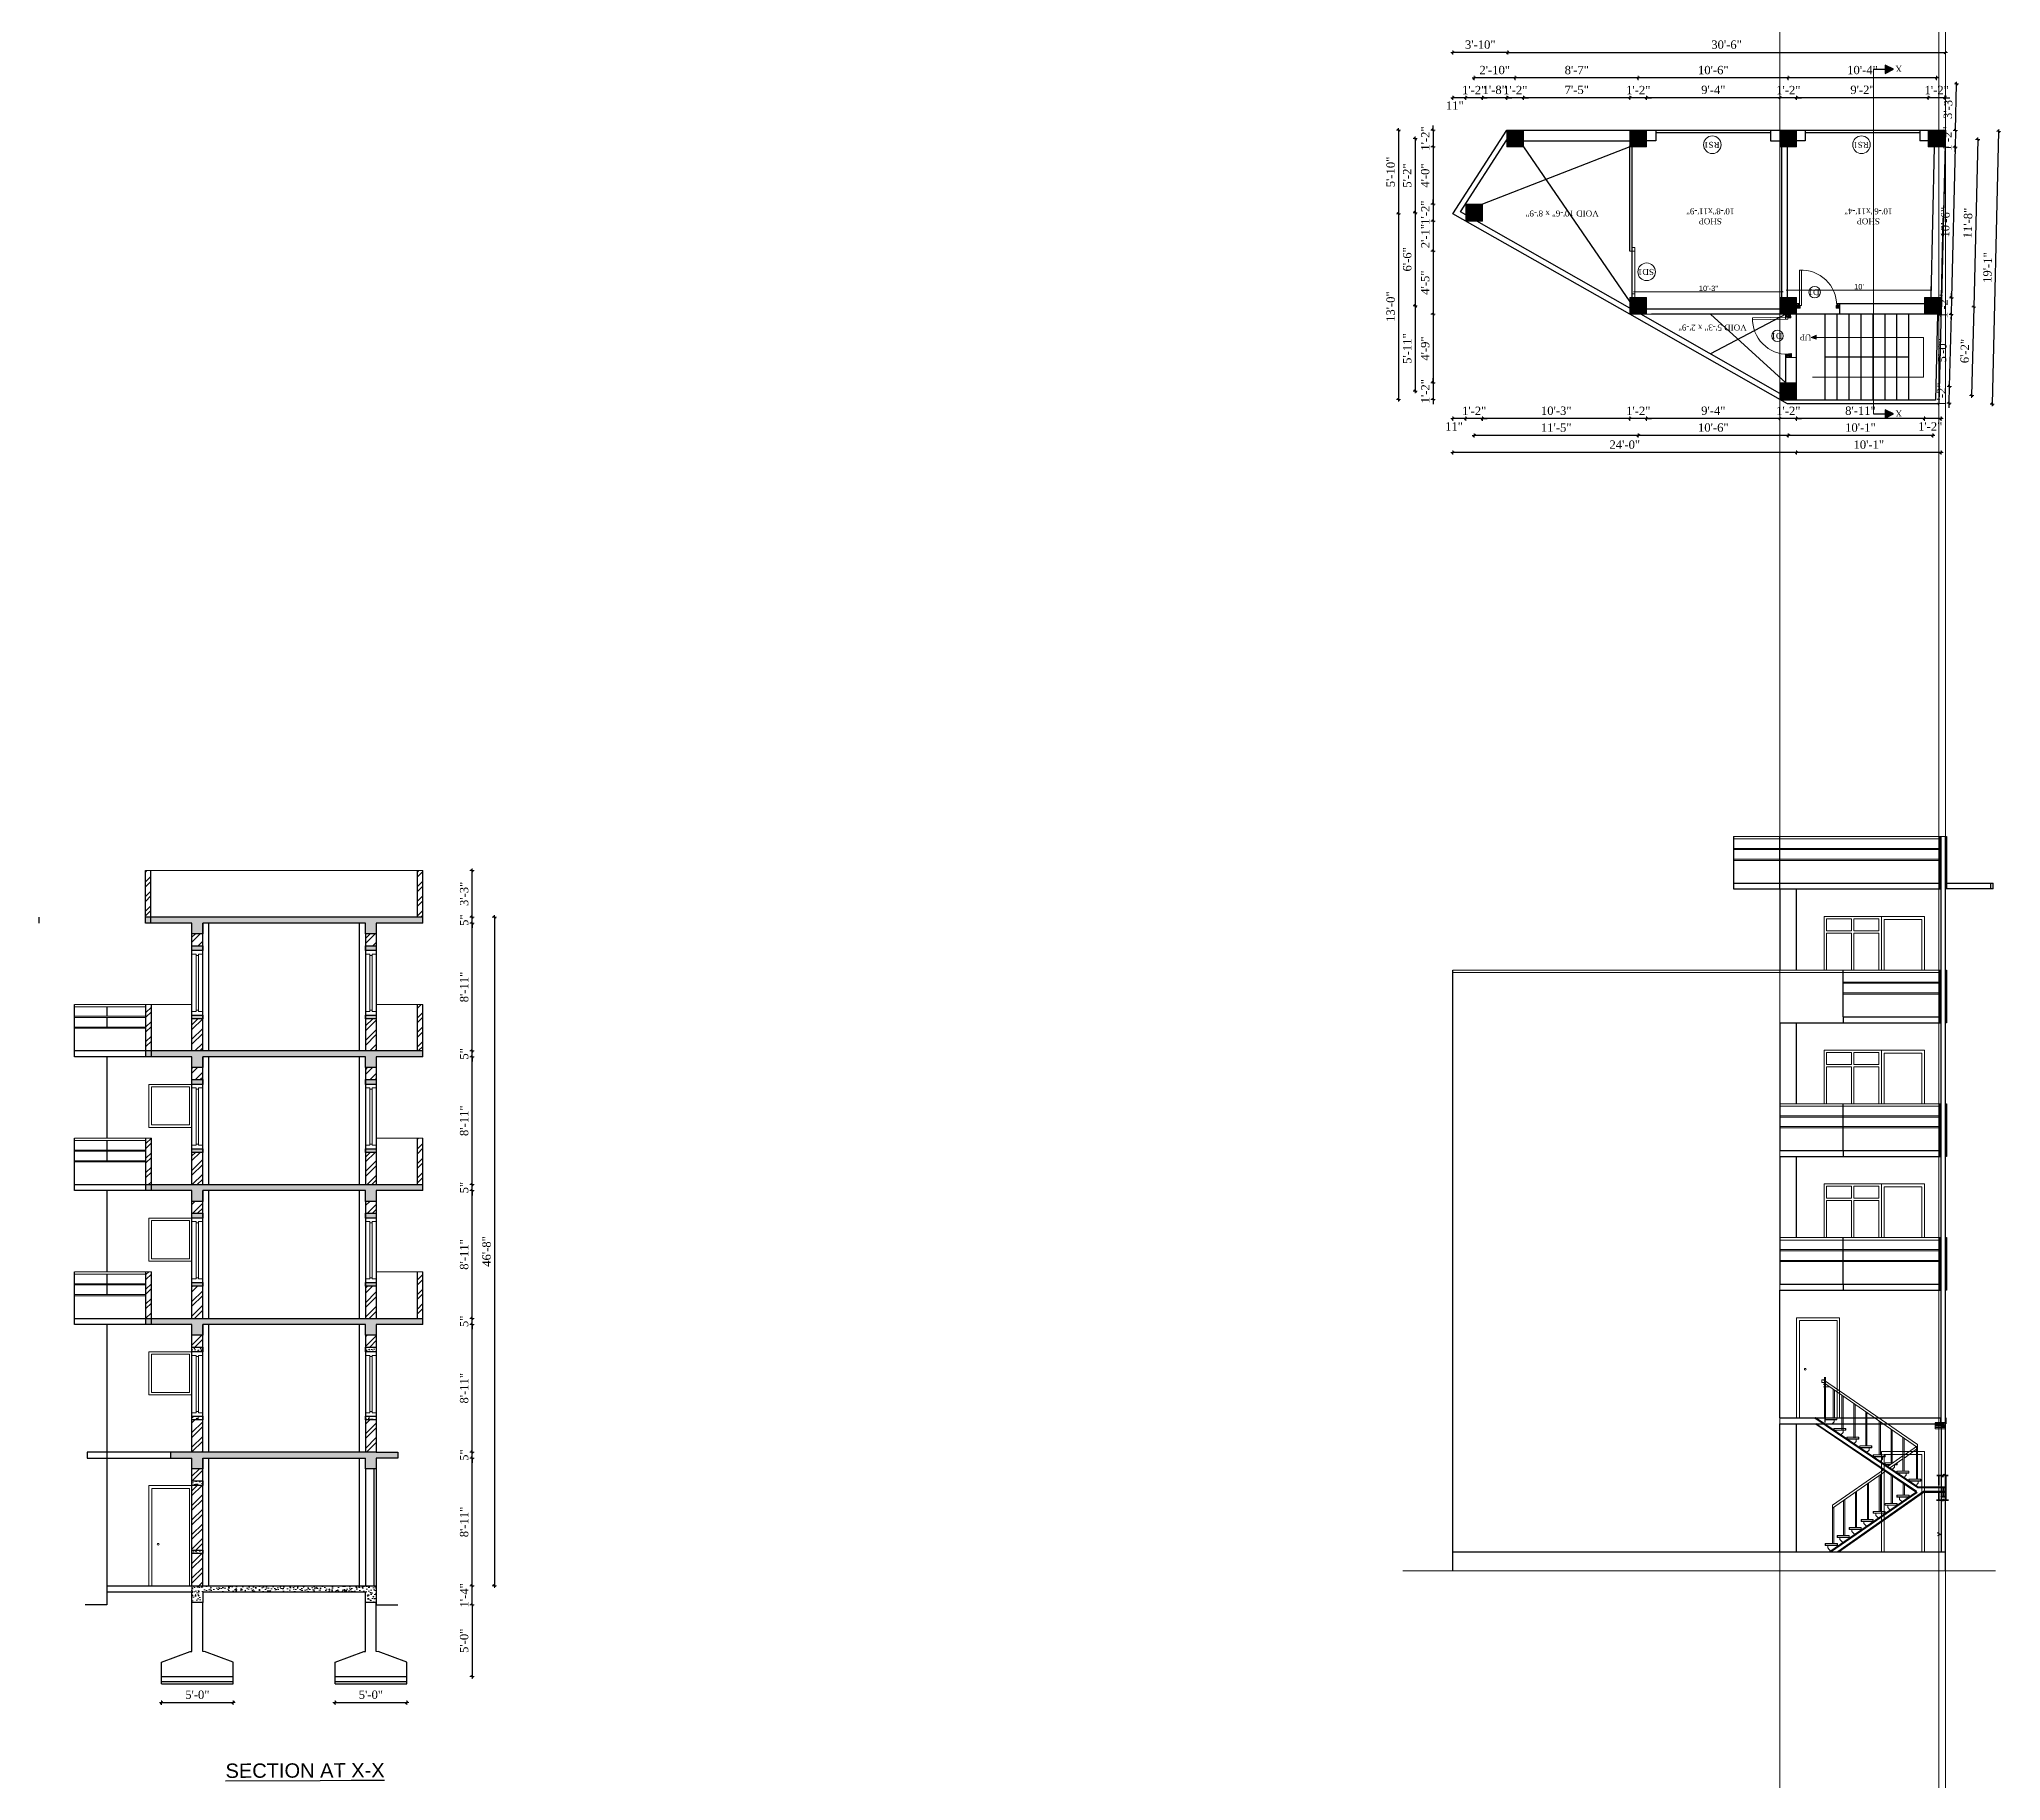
# Model space of a CAD drawing. Header units: inches. Extents: x 149946 to 166271, y -29520 to -26192.
# Drawn here: x 159487 to 161129, y -27777 to -26319 of the extents above; entities that cross this region are included whole.
import ezdxf

# ---------------------------------------------------------------- set-up
doc = ezdxf.new("R2010")
doc.units = ezdxf.units.IN
doc.header["$LTSCALE"] = 5
doc.header["$MEASUREMENT"] = 0
for name, color, linetype in [('_KTI_CONTROL', 7, 'Continuous'), ('column', 4, 'Continuous'), ('DIM', 5, 'Continuous'), ('TEXT', 6, 'Continuous'), ('WALL', 7, 'Continuous')]:
    doc.layers.add(name, color=color, linetype=linetype)
for name, color, linetype, lineweight in [('A-WALL', 7, 'Continuous', 9), ('Dimension', 7, 'Continuous', 18), ('dimention', 5, 'Continuous', 9), ('DOOR', 62, 'Continuous', 0), ('ELE', 255, 'Continuous', 35), ('ELEVATION', 85, 'Continuous', 18), ('Railing', 43, 'Continuous', 18), ('win', 5, 'Continuous', 18), ('windows', 6, 'Continuous', 9)]:
    doc.layers.add(name, color=color, linetype=linetype, lineweight=lineweight)
doc.layers.add('dim line', color=7, linetype='Continuous', lineweight=15, true_color=0xfab2b2)
doc.styles.add('DIMTEXT', font='arial.ttf', dxfattribs={"height": 8})
doc.styles.add('ordinary', font='times.ttf')
doc.styles.get("Standard").update_dxf_attribs({"font": 'arial.ttf'})
doc.dimstyles.new('Copy of 96', dxfattribs={"dimtxt": 7, "dimasz": 4, "dimexe": 0.5, "dimexo": 0.5, "dimgap": 3, "dimtad": 1, "dimdec": 1, "dimzin": 11, "dimdsep": 46, "dimlunit": 4, "dimtxsty": 'ordinary', "dimblk": 'OBLIQUE', "dimcen": 0.09, "dimse1": 1, "dimse2": 1, "dimclrt": 6, "dimazin": 0, "dimtfac": 1, "dimtdec": 1, "dimtix": 1, "dimtmove": 2, "dimatfit": 3, "dimldrblk": 'leader', "dimfxl": 0.5, "dimfxlon": 1, "dimtolj": 1, "dimtzin": 0, "dimarcsym": 0})
doc.dimstyles.new('Standard$0', dxfattribs={"dimtxt": 6, "dimasz": 4, "dimexe": 3, "dimexo": 6, "dimgap": 3, "dimtad": 1, "dimdec": 1, "dimzin": 0, "dimdsep": 46, "dimlunit": 4, "dimtxsty": 'Standard', "dimcen": 0.09, "dimclrd": 6, "dimclre": 6, "dimclrt": 7, "dimadec": 0, "dimazin": 0, "dimtfac": 1, "dimtdec": 1, "dimtix": 1, "dimtofl": 0, "dimtmove": 1, "dimatfit": 3, "dimfxl": 1, "dimtolj": 1, "dimtzin": 0, "dimlwd": 18, "dimlwe": 18, "dimarcsym": 0})
pattern_1 = [(50, (13085.9786, 472.7443), (7.17260183, -0.62752135), [0.75, -8.25]), (355, (13085.979, 472.744), (-1.38751334, 7.52192134), [0.6, -6.6]), (100.4514445, (13086.5764, 472.692), (5.78508847, 6.8943999), [0.63740192, -7.01142112]), (46.1842, (13085.979, 474.744), (10.6724133, -1.6551928), [1.125, -12.375]), (96.6356355, (13086.868, 474.606), (9.34661946, 9.741186), [0.9561034, -10.5171376]), (351.184164, (13085.979, 474.744), (9.34661945, 9.741186), [0.9, -9.9]), (21, (13086.9786, 474.2443), (5.96907052, -4.0261889), [0.75, -8.25]), (326, (13086.979, 474.244), (2.43315332, 7.25150045), [0.6, -6.6]), (71.451445, (13087.476, 473.909), (8.40222377, 3.22531153), [0.6374019, -7.01142112]), (37.5, (13085.9786, 472.7443), (0.121598553, 3.32893854), [0, -6.52, 0, -6.7, 0, -6.625]), (7.5, (13085.9786, 472.7443), (2.630695374, 3.94411712), [0, -3.82, 0, -6.37, 0, -2.525]), (327.5, (13083.7486, 472.7443), (5.33822436, -0.225548717), [0, -2.5, 0, -7.8, 0, -10.35]), (317.5, (13082.7486, 472.7443), (5.8318617, 1.00104982), [0, -3.25, 0, -5.18, 0, -7.35])]
pattern_2 = [(45, (13085.979, 472.744), (-6.098796, 6.098796), []), (45, (13090.0445, 472.744), (-6.098796, 6.098796), [])]

msp = doc.modelspace()

# ---------------------------------------------------------------- texts
at = {"layer": 'column', "color": 0, "insert": (159709.1, -27762.4, -72.7), "char_height": 12, "width": 216.272, "attachment_point": 2, "rotation": 0.2057, "style": 'DIMTEXT'}
msp.add_mtext('{\\LSECTION AT X-X}', dxfattribs=at)
at = {"layer": 'TEXT', "style": 'ordinary'}
for s, p in [('X', (161046.1, -26340.8, -72.7)), ('RS1', (160893.4, -26404.5, -72.7)), ('RS1', (161018.3, -26404.5, -72.7)), ('VOID 10\'-6" x 8\'-9"', (160792.2, -26462, -72.7)), ('SD1', (160838.4, -26510.9, -72.7)), ('D1', (160977.1, -26527.9, -72.7)), ('VOID 5\'-3" x 2\'-9"', (160916.1, -26557.5, -72.7)), ('D1', (160946, -26564.5)), ('UP', (160970.2, -26565.7, -72.7)), ('X', (161046.1, -26629.3, -72.7))]:
    msp.add_text(s, height=5, rotation=180, dxfattribs=at).set_placement(p)
at = {"layer": 'TEXT', "char_height": 5, "attachment_point": 8, "rotation": 180, "style": 'ordinary'}
for s, insert in [('SHOP\\P10\'-8"x11\'-9"', (160885.6, -26460.1, -72.7)), ('SHOP\\P10\'-6"x11\'-4"', (161017.9, -26460.1, -72.7))]:
    msp.add_mtext_dynamic_manual_height_columns(s, width=101.569, gutter_width=1720.7, heights=[0], dxfattribs=dict(at, insert=insert))

# ---------------------------------------------------------------- blocks, each defined once
blk = doc.blocks.new('oblique')
at = {"color": 0, "lineweight": -2}
blk.add_line((0.25, 0.25), (-0.25, -0.25), dxfattribs=at)
at = {"layer": 'dim line', "lineweight": 9}
for p, q in [((-0.4375, 0), (0.4375, 0)), ((0, 0.4375), (0, -0.4375))]:
    blk.add_line(p, q, dxfattribs=at)
blk = doc.blocks.new('*D1290')
at = {"layer": 'A-WALL', "color": 0, "lineweight": -2, "ltscale": 50}
blk.add_line((159588.9, -27711.6), (159648.9, -27711.6), dxfattribs=at)
at = {"layer": 'Defpoints', "color": 0, "ltscale": 50}
for p in [(159588.9, -27695.8), (159648.9, -27695.8), (159648.9, -27711.6)]:
    blk.add_point(p, dxfattribs=at)
at = {"layer": 'A-WALL', "color": 0, "lineweight": -2, "ltscale": 50, "xscale": 4, "yscale": 4, "zscale": 4, "rotation": 180}
blk.add_blockref('oblique', (159588.9, -27711.6), dxfattribs=at)
at = {"layer": 'A-WALL', "color": 0, "lineweight": -2, "ltscale": 50, "xscale": 4, "yscale": 4, "zscale": 4}
blk.add_blockref('oblique', (159648.9, -27711.6), dxfattribs=at)
at = {"layer": 'A-WALL', "color": 6, "ltscale": 50, "insert": (159618.9, -27705), "char_height": 7, "attachment_point": 5, "style": 'ordinary'}
blk.add_mtext('\\A1;5\'-0"', dxfattribs=at)
blk = doc.blocks.new('_OBLIQUE')
at = {"color": 0, "linetype": 'ByBlock'}
blk.add_line((-0.5, -0.5), (0.5, 0.5), dxfattribs=at)
blk = doc.blocks.new('leader')
at = {"layer": 'Dimension'}
for p, q in [((0, -4.33), (0, 4.33)), ((-4.42, 0), (4.42, 0))]:
    blk.add_line(p, q, dxfattribs=at)
blk = doc.blocks.new('*D1289')
at = {"layer": 'A-WALL', "color": 0, "lineweight": -2, "ltscale": 50}
blk.add_line((159848.9, -27629.8), (159848.9, -27689.8), dxfattribs=at)
at = {"layer": 'Defpoints', "color": 0, "ltscale": 50}
for p in [(159768.7, -27629.8), (159794.2, -27689.8), (159848.9, -27689.8)]:
    blk.add_point(p, dxfattribs=at)
at = {"layer": 'A-WALL', "color": 0, "lineweight": -2, "ltscale": 50, "xscale": 4, "yscale": 4, "zscale": 4}
for p, rotation in [((159848.9, -27629.8), 90), ((159848.9, -27689.8), 270)]:
    blk.add_blockref('oblique', p, dxfattribs=dict(at, rotation=rotation))
at = {"layer": 'A-WALL', "color": 6, "ltscale": 50, "insert": (159842.3, -27659.8), "char_height": 7, "attachment_point": 5, "rotation": 90, "style": 'ordinary'}
blk.add_mtext('\\A1;5\'-0"', dxfattribs=at)
blk = doc.blocks.new('*D1291')
at = {"layer": 'A-WALL', "color": 0, "lineweight": -2, "ltscale": 50}
blk.add_line((159734.2, -27711.6), (159794.2, -27711.6), dxfattribs=at)
at = {"layer": 'Defpoints', "color": 0, "ltscale": 50}
for p in [(159734.2, -27695.8), (159794.2, -27695.8), (159794.2, -27711.6)]:
    blk.add_point(p, dxfattribs=at)
at = {"layer": 'A-WALL', "color": 0, "lineweight": -2, "ltscale": 50, "xscale": 4, "yscale": 4, "zscale": 4, "rotation": 180}
blk.add_blockref('oblique', (159734.2, -27711.6), dxfattribs=at)
at = {"layer": 'A-WALL', "color": 0, "lineweight": -2, "ltscale": 50, "xscale": 4, "yscale": 4, "zscale": 4}
blk.add_blockref('oblique', (159794.2, -27711.6), dxfattribs=at)
at = {"layer": 'A-WALL', "color": 6, "ltscale": 50, "insert": (159764.2, -27705), "char_height": 7, "attachment_point": 5, "style": 'ordinary'}
blk.add_mtext('\\A1;5\'-0"', dxfattribs=at)
blk = doc.blocks.new('*D1292')
at = {"layer": 'A-WALL', "color": 0, "lineweight": -2, "ltscale": 5}
for p, q in [((159848.9, -27613.8), (159848.9, -27609.8)), ((159848.9, -27629.8), (159848.9, -27613.8)), ((159848.9, -27629.8), (159848.9, -27633.8))]:
    blk.add_line(p, q, dxfattribs=at)
at = {"layer": 'Defpoints', "color": 0, "ltscale": 5}
for p in [(159768.7, -27613.8), (159848.9, -27613.8), (159768.7, -27629.8)]:
    blk.add_point(p, dxfattribs=at)
at = {"layer": 'A-WALL', "color": 0, "lineweight": -2, "ltscale": 5, "xscale": 4, "yscale": 4, "zscale": 4}
for p, rotation in [((159848.9, -27613.8), 270), ((159848.9, -27629.8), 90)]:
    blk.add_blockref('oblique', p, dxfattribs=dict(at, rotation=rotation))
at = {"layer": 'A-WALL', "color": 6, "ltscale": 5, "insert": (159842.4, -27621.8), "char_height": 7, "attachment_point": 5, "rotation": 90, "style": 'ordinary'}
blk.add_mtext('\\A1;1\'-4"', dxfattribs=at)
blk = doc.blocks.new('*D1293')
at = {"layer": 'A-WALL', "color": 0, "lineweight": -2, "ltscale": 5}
blk.add_line((159848.9, -27613.8), (159848.9, -27506.8), dxfattribs=at)
at = {"layer": 'Defpoints', "color": 0, "ltscale": 5}
for p in [(159768.7, -27506.8), (159848.9, -27506.8), (159768.7, -27613.8)]:
    blk.add_point(p, dxfattribs=at)
at = {"layer": 'A-WALL', "color": 0, "lineweight": -2, "ltscale": 5, "xscale": 4, "yscale": 4, "zscale": 4}
for p, rotation in [((159848.9, -27506.8), 90), ((159848.9, -27613.8), 270)]:
    blk.add_blockref('oblique', p, dxfattribs=dict(at, rotation=rotation))
at = {"layer": 'A-WALL', "color": 6, "ltscale": 5, "insert": (159842.3, -27560.3), "char_height": 7, "attachment_point": 5, "rotation": 90, "style": 'ordinary'}
blk.add_mtext('\\A1;8\'-11"', dxfattribs=at)
blk = doc.blocks.new('*D1294')
at = {"layer": 'A-WALL', "color": 0, "lineweight": -2, "ltscale": 5}
for p, q in [((159848.9, -27501.8), (159848.9, -27497.8)), ((159848.9, -27506.8), (159848.9, -27501.8)), ((159848.9, -27506.8), (159848.9, -27510.8))]:
    blk.add_line(p, q, dxfattribs=at)
at = {"layer": 'Defpoints', "color": 0, "ltscale": 5}
for p in [(159768.7, -27501.8), (159768.7, -27506.8), (159848.9, -27501.8)]:
    blk.add_point(p, dxfattribs=at)
at = {"layer": 'A-WALL', "color": 0, "lineweight": -2, "ltscale": 5, "xscale": 4, "yscale": 4, "zscale": 4}
for p, rotation in [((159848.9, -27501.8), 270), ((159848.9, -27506.8), 90)]:
    blk.add_blockref('oblique', p, dxfattribs=dict(at, rotation=rotation))
at = {"layer": 'A-WALL', "color": 6, "ltscale": 5, "insert": (159842.3, -27504.3), "char_height": 7, "attachment_point": 5, "rotation": 90, "style": 'ordinary'}
blk.add_mtext('\\A1;5"', dxfattribs=at)
blk = doc.blocks.new('*D1295')
at = {"layer": 'A-WALL', "color": 0, "lineweight": -2, "ltscale": 5}
blk.add_line((159848.9, -27501.8), (159848.9, -27394.8), dxfattribs=at)
at = {"layer": 'Defpoints', "color": 0, "ltscale": 5}
for p in [(159768.7, -27394.8), (159848.9, -27394.8), (159768.7, -27501.8)]:
    blk.add_point(p, dxfattribs=at)
at = {"layer": 'A-WALL', "color": 0, "lineweight": -2, "ltscale": 5, "xscale": 4, "yscale": 4, "zscale": 4}
for p, rotation in [((159848.9, -27394.8), 90), ((159848.9, -27501.8), 270)]:
    blk.add_blockref('oblique', p, dxfattribs=dict(at, rotation=rotation))
at = {"layer": 'A-WALL', "color": 6, "ltscale": 5, "insert": (159842.3, -27448.3), "char_height": 7, "attachment_point": 5, "rotation": 90, "style": 'ordinary'}
blk.add_mtext('\\A1;8\'-11"', dxfattribs=at)
blk = doc.blocks.new('*D1296')
at = {"layer": 'A-WALL', "color": 0, "lineweight": -2, "ltscale": 5}
for p, q in [((159848.9, -27389.8), (159848.9, -27385.8)), ((159848.9, -27394.8), (159848.9, -27389.8)), ((159848.9, -27394.8), (159848.9, -27398.8))]:
    blk.add_line(p, q, dxfattribs=at)
at = {"layer": 'Defpoints', "color": 0, "ltscale": 5}
for p in [(159768.7, -27389.8), (159848.9, -27389.8), (159768.7, -27394.8)]:
    blk.add_point(p, dxfattribs=at)
at = {"layer": 'A-WALL', "color": 0, "lineweight": -2, "ltscale": 5, "xscale": 4, "yscale": 4, "zscale": 4}
for p, rotation in [((159848.9, -27389.8), 270), ((159848.9, -27394.8), 90)]:
    blk.add_blockref('oblique', p, dxfattribs=dict(at, rotation=rotation))
at = {"layer": 'A-WALL', "color": 6, "ltscale": 5, "insert": (159842.3, -27392.3), "char_height": 7, "attachment_point": 5, "rotation": 90, "style": 'ordinary'}
blk.add_mtext('\\A1;5"', dxfattribs=at)
blk = doc.blocks.new('*D1297')
at = {"layer": 'A-WALL', "color": 0, "lineweight": -2, "ltscale": 5}
blk.add_line((159848.9, -27389.8), (159848.9, -27282.8), dxfattribs=at)
at = {"layer": 'Defpoints', "color": 0, "ltscale": 5}
for p in [(159768.7, -27282.8), (159848.9, -27282.8), (159768.7, -27389.8)]:
    blk.add_point(p, dxfattribs=at)
at = {"layer": 'A-WALL', "color": 0, "lineweight": -2, "ltscale": 5, "xscale": 4, "yscale": 4, "zscale": 4}
for p, rotation in [((159848.9, -27282.8), 90), ((159848.9, -27389.8), 270)]:
    blk.add_blockref('oblique', p, dxfattribs=dict(at, rotation=rotation))
at = {"layer": 'A-WALL', "color": 6, "ltscale": 5, "insert": (159842.3, -27336.3), "char_height": 7, "attachment_point": 5, "rotation": 90, "style": 'ordinary'}
blk.add_mtext('\\A1;8\'-11"', dxfattribs=at)
blk = doc.blocks.new('*D1298')
at = {"layer": 'A-WALL', "color": 0, "lineweight": -2, "ltscale": 5}
for p, q in [((159848.9, -27277.8), (159848.9, -27273.8)), ((159848.9, -27282.8), (159848.9, -27277.8)), ((159848.9, -27282.8), (159848.9, -27286.8))]:
    blk.add_line(p, q, dxfattribs=at)
at = {"layer": 'Defpoints', "color": 0, "ltscale": 5}
for p in [(159768.7, -27277.8), (159848.9, -27277.8), (159768.7, -27282.8)]:
    blk.add_point(p, dxfattribs=at)
at = {"layer": 'A-WALL', "color": 0, "lineweight": -2, "ltscale": 5, "xscale": 4, "yscale": 4, "zscale": 4}
for p, rotation in [((159848.9, -27277.8), 270), ((159848.9, -27282.8), 90)]:
    blk.add_blockref('oblique', p, dxfattribs=dict(at, rotation=rotation))
at = {"layer": 'A-WALL', "color": 6, "ltscale": 5, "insert": (159842.3, -27280.3), "char_height": 7, "attachment_point": 5, "rotation": 90, "style": 'ordinary'}
blk.add_mtext('\\A1;5"', dxfattribs=at)
blk = doc.blocks.new('*D1299')
at = {"layer": 'A-WALL', "color": 0, "lineweight": -2, "ltscale": 5}
blk.add_line((159848.9, -27277.8), (159848.9, -27170.8), dxfattribs=at)
at = {"layer": 'Defpoints', "color": 0, "ltscale": 5}
for p in [(159768.7, -27170.8), (159848.9, -27170.8), (159768.7, -27277.8)]:
    blk.add_point(p, dxfattribs=at)
at = {"layer": 'A-WALL', "color": 0, "lineweight": -2, "ltscale": 5, "xscale": 4, "yscale": 4, "zscale": 4}
for p, rotation in [((159848.9, -27170.8), 90), ((159848.9, -27277.8), 270)]:
    blk.add_blockref('oblique', p, dxfattribs=dict(at, rotation=rotation))
at = {"layer": 'A-WALL', "color": 6, "ltscale": 5, "insert": (159842.3, -27224.3), "char_height": 7, "attachment_point": 5, "rotation": 90, "style": 'ordinary'}
blk.add_mtext('\\A1;8\'-11"', dxfattribs=at)
blk = doc.blocks.new('*D1300')
at = {"layer": 'A-WALL', "color": 0, "lineweight": -2, "ltscale": 5}
for p, q in [((159848.9, -27165.8), (159848.9, -27161.8)), ((159848.9, -27170.8), (159848.9, -27165.8)), ((159848.9, -27170.8), (159848.9, -27174.8))]:
    blk.add_line(p, q, dxfattribs=at)
at = {"layer": 'Defpoints', "color": 0, "ltscale": 5}
for p in [(159768.7, -27165.8), (159768.7, -27170.8), (159848.9, -27165.8)]:
    blk.add_point(p, dxfattribs=at)
at = {"layer": 'A-WALL', "color": 0, "lineweight": -2, "ltscale": 5, "xscale": 4, "yscale": 4, "zscale": 4}
for p, rotation in [((159848.9, -27165.8), 270), ((159848.9, -27170.8), 90)]:
    blk.add_blockref('oblique', p, dxfattribs=dict(at, rotation=rotation))
at = {"layer": 'A-WALL', "color": 6, "ltscale": 5, "insert": (159842.3, -27168.3), "char_height": 7, "attachment_point": 5, "rotation": 90, "style": 'ordinary'}
blk.add_mtext('\\A1;5"', dxfattribs=at)
blk = doc.blocks.new('*D1301')
at = {"layer": 'A-WALL', "color": 0, "lineweight": -2, "ltscale": 5}
blk.add_line((159848.9, -27165.8), (159848.9, -27058.8), dxfattribs=at)
at = {"layer": 'Defpoints', "color": 0, "ltscale": 5}
for p in [(159768.7, -27058.8), (159848.9, -27058.8), (159768.7, -27165.8)]:
    blk.add_point(p, dxfattribs=at)
at = {"layer": 'A-WALL', "color": 0, "lineweight": -2, "ltscale": 5, "xscale": 4, "yscale": 4, "zscale": 4}
for p, rotation in [((159848.9, -27058.8), 90), ((159848.9, -27165.8), 270)]:
    blk.add_blockref('oblique', p, dxfattribs=dict(at, rotation=rotation))
at = {"layer": 'A-WALL', "color": 6, "ltscale": 5, "insert": (159842.3, -27112.3), "char_height": 7, "attachment_point": 5, "rotation": 90, "style": 'ordinary'}
blk.add_mtext('\\A1;8\'-11"', dxfattribs=at)
blk = doc.blocks.new('*D1302')
at = {"layer": 'A-WALL', "color": 0, "lineweight": -2, "ltscale": 5}
for p, q in [((159848.9, -27053.8), (159848.9, -27049.8)), ((159848.9, -27058.8), (159848.9, -27053.8)), ((159848.9, -27058.8), (159848.9, -27062.8))]:
    blk.add_line(p, q, dxfattribs=at)
at = {"layer": 'Defpoints', "color": 0, "ltscale": 5}
for p in [(159768.4, -27053.8), (159768.7, -27058.8), (159848.9, -27053.8)]:
    blk.add_point(p, dxfattribs=at)
at = {"layer": 'A-WALL', "color": 0, "lineweight": -2, "ltscale": 5, "xscale": 4, "yscale": 4, "zscale": 4}
for p, rotation in [((159848.9, -27053.8), 270), ((159848.9, -27058.8), 90)]:
    blk.add_blockref('oblique', p, dxfattribs=dict(at, rotation=rotation))
at = {"layer": 'A-WALL', "color": 6, "ltscale": 5, "insert": (159842.3, -27056.3), "char_height": 7, "attachment_point": 5, "rotation": 90, "style": 'ordinary'}
blk.add_mtext('\\A1;5"', dxfattribs=at)
blk = doc.blocks.new('*D1303')
at = {"layer": 'A-WALL', "color": 0, "lineweight": -2, "ltscale": 5}
blk.add_line((159848.9, -27053.8), (159848.9, -27014.8), dxfattribs=at)
at = {"layer": 'Defpoints', "color": 0, "ltscale": 5}
for p in [(159766.3, -27014.8), (159848.9, -27014.8), (159768.4, -27053.8)]:
    blk.add_point(p, dxfattribs=at)
at = {"layer": 'A-WALL', "color": 0, "lineweight": -2, "ltscale": 5, "xscale": 4, "yscale": 4, "zscale": 4}
for p, rotation in [((159848.9, -27014.8), 90), ((159848.9, -27053.8), 270)]:
    blk.add_blockref('oblique', p, dxfattribs=dict(at, rotation=rotation))
at = {"layer": 'A-WALL', "color": 6, "ltscale": 5, "insert": (159842.3, -27034.3), "char_height": 7, "attachment_point": 5, "rotation": 90, "style": 'ordinary'}
blk.add_mtext('\\A1;3\'-3"', dxfattribs=at)
blk = doc.blocks.new('*D1304')
at = {"layer": 'A-WALL', "color": 0, "lineweight": -2, "ltscale": 5}
blk.add_line((160950.9, -26351), (160825.3, -26351), dxfattribs=at)
at = {"layer": 'A-WALL', "color": 0, "lineweight": -2, "ltscale": 50}
blk.add_line((159867.6, -27053.8), (159867.6, -27613.8), dxfattribs=at)
at = {"layer": 'Defpoints', "color": 0, "ltscale": 5}
for p in [(160825.3, -26351), (160825.3, -26401.7), (160950.9, -26401.7)]:
    blk.add_point(p, dxfattribs=at)
at = {"layer": 'Defpoints', "color": 0, "ltscale": 50}
for p in [(159807.7, -27053.8), (159768.7, -27613.8), (159867.6, -27613.8)]:
    blk.add_point(p, dxfattribs=at)
at = {"layer": 'A-WALL', "color": 0, "lineweight": -2, "ltscale": 5, "xscale": 4, "yscale": 4, "zscale": 4, "rotation": 180}
blk.add_blockref('oblique', (160825.3, -26351), dxfattribs=at)
at = {"layer": 'A-WALL', "color": 0, "lineweight": -2, "ltscale": 5, "xscale": 4, "yscale": 4, "zscale": 4}
blk.add_blockref('oblique', (160950.9, -26351), dxfattribs=at)
at = {"layer": 'A-WALL', "color": 0, "lineweight": -2, "ltscale": 50, "xscale": 4, "yscale": 4, "zscale": 4}
for p, rotation in [((159867.6, -27053.8), 90), ((159867.6, -27613.8), 270)]:
    blk.add_blockref('oblique', p, dxfattribs=dict(at, rotation=rotation))
at = {"layer": 'A-WALL', "color": 6, "ltscale": 5, "insert": (160888.1, -26344.4), "char_height": 7, "attachment_point": 5, "style": 'ordinary'}
blk.add_mtext('\\A1;10\'-6"', dxfattribs=at)
at = {"layer": 'A-WALL', "color": 6, "ltscale": 50, "insert": (159861.1, -27333.8), "char_height": 7, "attachment_point": 5, "rotation": 90, "style": 'ordinary'}
blk.add_mtext('\\A1;46\'-8"', dxfattribs=at)
blk = doc.blocks.new('*D1319')
at = {"layer": 'A-WALL', "color": 0, "lineweight": -2, "ltscale": 50}
for p, q in [((161068.1, -26367.6), (161064.1, -26367.6)), ((161082.1, -26367.6), (161068.1, -26367.6)), ((161082.1, -26367.6), (161086.1, -26367.6))]:
    blk.add_line(p, q, dxfattribs=at)
at = {"layer": 'Defpoints', "color": 0, "ltscale": 50}
for p in [(161068.1, -26367.6), (161068.1, -26394.7), (161082.1, -26394.7)]:
    blk.add_point(p, dxfattribs=at)
at = {"layer": 'A-WALL', "color": 0, "lineweight": -2, "ltscale": 50, "xscale": 4, "yscale": 4, "zscale": 4}
blk.add_blockref('oblique', (161068.1, -26367.6), dxfattribs=at)
at = {"layer": 'A-WALL', "color": 0, "lineweight": -2, "ltscale": 50, "xscale": 4, "yscale": 4, "zscale": 4, "rotation": 180}
blk.add_blockref('oblique', (161082.1, -26367.6), dxfattribs=at)
at = {"layer": 'A-WALL', "color": 6, "ltscale": 50, "insert": (161075.1, -26361.1), "char_height": 7, "attachment_point": 5, "style": 'ordinary'}
blk.add_mtext('\\A1;1\'-2"', dxfattribs=at)
blk = doc.blocks.new('*D1320')
at = {"layer": 'A-WALL', "color": 0, "lineweight": -2, "ltscale": 5}
blk.add_line((161068.1, -26367.6), (160957.9, -26367.6), dxfattribs=at)
at = {"layer": 'Defpoints', "color": 0, "ltscale": 5}
for p in [(160957.9, -26367.6), (160957.9, -26394.7), (161068.1, -26394.7)]:
    blk.add_point(p, dxfattribs=at)
at = {"layer": 'A-WALL', "color": 0, "lineweight": -2, "ltscale": 5, "xscale": 4, "yscale": 4, "zscale": 4, "rotation": 180}
blk.add_blockref('oblique', (160957.9, -26367.6), dxfattribs=at)
at = {"layer": 'A-WALL', "color": 0, "lineweight": -2, "ltscale": 5, "xscale": 4, "yscale": 4, "zscale": 4}
blk.add_blockref('oblique', (161068.1, -26367.6), dxfattribs=at)
at = {"layer": 'A-WALL', "color": 6, "ltscale": 5, "insert": (161013, -26361), "char_height": 7, "attachment_point": 5, "style": 'ordinary'}
blk.add_mtext('\\A1;9\'-2"', dxfattribs=at)
blk = doc.blocks.new('*D1321')
at = {"layer": 'A-WALL', "color": 0, "lineweight": -2, "ltscale": 5}
for p, q in [((160943.9, -26367.6), (160939.9, -26367.6)), ((160957.9, -26367.6), (160943.9, -26367.6)), ((160957.9, -26367.6), (160961.9, -26367.6))]:
    blk.add_line(p, q, dxfattribs=at)
at = {"layer": 'Defpoints', "color": 0, "ltscale": 5}
for p in [(160943.9, -26367.6), (160943.9, -26394.7), (160957.9, -26394.7)]:
    blk.add_point(p, dxfattribs=at)
at = {"layer": 'A-WALL', "color": 0, "lineweight": -2, "ltscale": 5, "xscale": 4, "yscale": 4, "zscale": 4}
blk.add_blockref('oblique', (160943.9, -26367.6), dxfattribs=at)
at = {"layer": 'A-WALL', "color": 0, "lineweight": -2, "ltscale": 5, "xscale": 4, "yscale": 4, "zscale": 4, "rotation": 180}
blk.add_blockref('oblique', (160957.9, -26367.6), dxfattribs=at)
at = {"layer": 'A-WALL', "color": 6, "ltscale": 5, "insert": (160950.9, -26361.1), "char_height": 7, "attachment_point": 5, "style": 'ordinary'}
blk.add_mtext('\\A1;1\'-2"', dxfattribs=at)
blk = doc.blocks.new('*D1322')
at = {"layer": 'A-WALL', "color": 0, "lineweight": -2, "ltscale": 5}
blk.add_line((160943.9, -26367.6), (160832.3, -26367.6), dxfattribs=at)
at = {"layer": 'Defpoints', "color": 0, "ltscale": 5}
for p in [(160832.3, -26367.6), (160832.3, -26394.7), (160943.9, -26394.7)]:
    blk.add_point(p, dxfattribs=at)
at = {"layer": 'A-WALL', "color": 0, "lineweight": -2, "ltscale": 5, "xscale": 4, "yscale": 4, "zscale": 4, "rotation": 180}
blk.add_blockref('oblique', (160832.3, -26367.6), dxfattribs=at)
at = {"layer": 'A-WALL', "color": 0, "lineweight": -2, "ltscale": 5, "xscale": 4, "yscale": 4, "zscale": 4}
blk.add_blockref('oblique', (160943.9, -26367.6), dxfattribs=at)
at = {"layer": 'A-WALL', "color": 6, "ltscale": 5, "insert": (160888.1, -26361), "char_height": 7, "attachment_point": 5, "style": 'ordinary'}
blk.add_mtext('\\A1;9\'-4"', dxfattribs=at)
blk = doc.blocks.new('*D1323')
at = {"layer": 'A-WALL', "color": 0, "lineweight": -2, "ltscale": 5}
for p, q in [((160818.3, -26367.6), (160814.3, -26367.6)), ((160832.3, -26367.6), (160818.3, -26367.6)), ((160832.3, -26367.6), (160836.3, -26367.6))]:
    blk.add_line(p, q, dxfattribs=at)
at = {"layer": 'Defpoints', "color": 0, "ltscale": 5}
for p in [(160818.3, -26367.6), (160818.3, -26394.7), (160832.3, -26394.7)]:
    blk.add_point(p, dxfattribs=at)
at = {"layer": 'A-WALL', "color": 0, "lineweight": -2, "ltscale": 5, "xscale": 4, "yscale": 4, "zscale": 4}
blk.add_blockref('oblique', (160818.3, -26367.6), dxfattribs=at)
at = {"layer": 'A-WALL', "color": 0, "lineweight": -2, "ltscale": 5, "xscale": 4, "yscale": 4, "zscale": 4, "rotation": 180}
blk.add_blockref('oblique', (160832.3, -26367.6), dxfattribs=at)
at = {"layer": 'A-WALL', "color": 6, "ltscale": 5, "insert": (160825.3, -26361.1), "char_height": 7, "attachment_point": 5, "style": 'ordinary'}
blk.add_mtext('\\A1;1\'-2"', dxfattribs=at)
blk = doc.blocks.new('*D1324')
at = {"layer": 'A-WALL', "color": 0, "lineweight": -2, "ltscale": 5}
blk.add_line((160818.3, -26367.6), (160729.3, -26367.6), dxfattribs=at)
at = {"layer": 'Defpoints', "color": 0, "ltscale": 5}
for p in [(160729.3, -26367.6), (160729.3, -26394.7), (160818.3, -26394.7)]:
    blk.add_point(p, dxfattribs=at)
at = {"layer": 'A-WALL', "color": 0, "lineweight": -2, "ltscale": 5, "xscale": 4, "yscale": 4, "zscale": 4, "rotation": 180}
blk.add_blockref('oblique', (160729.3, -26367.6), dxfattribs=at)
at = {"layer": 'A-WALL', "color": 0, "lineweight": -2, "ltscale": 5, "xscale": 4, "yscale": 4, "zscale": 4}
blk.add_blockref('oblique', (160818.3, -26367.6), dxfattribs=at)
at = {"layer": 'A-WALL', "color": 6, "ltscale": 5, "insert": (160773.8, -26361), "char_height": 7, "attachment_point": 5, "style": 'ordinary'}
blk.add_mtext('\\A1;7\'-5"', dxfattribs=at)
blk = doc.blocks.new('*D1325')
at = {"layer": 'A-WALL', "color": 0, "lineweight": -2, "ltscale": 5}
for p, q in [((160680.9, -26367.6), (160676.9, -26367.6)), ((160694.9, -26367.6), (160680.9, -26367.6)), ((160694.9, -26367.6), (160698.9, -26367.6))]:
    blk.add_line(p, q, dxfattribs=at)
at = {"layer": 'Defpoints', "color": 0, "ltscale": 5}
for p in [(160680.9, -26367.6), (160680.9, -26456.8), (160694.9, -26456.8)]:
    blk.add_point(p, dxfattribs=at)
at = {"layer": 'A-WALL', "color": 0, "lineweight": -2, "ltscale": 5, "xscale": 4, "yscale": 4, "zscale": 4}
blk.add_blockref('oblique', (160680.9, -26367.6), dxfattribs=at)
at = {"layer": 'A-WALL', "color": 0, "lineweight": -2, "ltscale": 5, "xscale": 4, "yscale": 4, "zscale": 4, "rotation": 180}
blk.add_blockref('oblique', (160694.9, -26367.6), dxfattribs=at)
at = {"layer": 'A-WALL', "color": 6, "ltscale": 5, "insert": (160687.9, -26361.1), "char_height": 7, "attachment_point": 5, "style": 'ordinary'}
blk.add_mtext('\\A1;1\'-2"', dxfattribs=at)
blk = doc.blocks.new('*D1326')
at = {"layer": 'A-WALL', "color": 0, "lineweight": -2, "ltscale": 5}
blk.add_line((160680.9, -26367.6), (160670.1, -26367.6), dxfattribs=at)
at = {"layer": 'Defpoints', "color": 0, "ltscale": 5}
for p in [(160670.1, -26367.6), (160670.1, -26464.7), (160680.9, -26456.8)]:
    blk.add_point(p, dxfattribs=at)
at = {"layer": 'A-WALL', "color": 0, "lineweight": -2, "ltscale": 5, "xscale": 4, "yscale": 4, "zscale": 4, "rotation": 180}
blk.add_blockref('oblique', (160670.1, -26367.6), dxfattribs=at)
at = {"layer": 'A-WALL', "color": 0, "lineweight": -2, "ltscale": 5, "xscale": 4, "yscale": 4, "zscale": 4}
blk.add_blockref('oblique', (160680.9, -26367.6), dxfattribs=at)
at = {"layer": 'A-WALL', "color": 6, "ltscale": 5, "insert": (160671.7, -26374.1), "char_height": 7, "attachment_point": 5, "style": 'ordinary'}
blk.add_mtext('\\A1;11"', dxfattribs=at)
blk = doc.blocks.new('*D1327')
at = {"layer": 'A-WALL', "color": 0, "lineweight": -2, "ltscale": 5}
blk.add_line((161075.1, -26351), (160950.9, -26351), dxfattribs=at)
at = {"layer": 'Defpoints', "color": 0, "ltscale": 5}
for p in [(160950.9, -26351), (160950.9, -26401.7), (161075.1, -26401.7)]:
    blk.add_point(p, dxfattribs=at)
at = {"layer": 'A-WALL', "color": 0, "lineweight": -2, "ltscale": 5, "xscale": 4, "yscale": 4, "zscale": 4, "rotation": 180}
blk.add_blockref('oblique', (160950.9, -26351), dxfattribs=at)
at = {"layer": 'A-WALL', "color": 0, "lineweight": -2, "ltscale": 5, "xscale": 4, "yscale": 4, "zscale": 4}
blk.add_blockref('oblique', (161075.1, -26351), dxfattribs=at)
at = {"layer": 'A-WALL', "color": 6, "ltscale": 5, "insert": (161013, -26344.4), "char_height": 7, "attachment_point": 5, "style": 'ordinary'}
blk.add_mtext('\\A1;10\'-4"', dxfattribs=at)
blk = doc.blocks.new('*D1328')
at = {"layer": 'A-WALL', "color": 0, "lineweight": -2, "ltscale": 5}
blk.add_line((160825.3, -26351), (160722.3, -26351), dxfattribs=at)
at = {"layer": 'Defpoints', "color": 0, "ltscale": 5}
for p in [(160722.3, -26351), (160722.3, -26401.7), (160825.3, -26401.7)]:
    blk.add_point(p, dxfattribs=at)
at = {"layer": 'A-WALL', "color": 0, "lineweight": -2, "ltscale": 5, "xscale": 4, "yscale": 4, "zscale": 4, "rotation": 180}
blk.add_blockref('oblique', (160722.3, -26351), dxfattribs=at)
at = {"layer": 'A-WALL', "color": 0, "lineweight": -2, "ltscale": 5, "xscale": 4, "yscale": 4, "zscale": 4}
blk.add_blockref('oblique', (160825.3, -26351), dxfattribs=at)
at = {"layer": 'A-WALL', "color": 6, "ltscale": 5, "insert": (160773.8, -26344.4), "char_height": 7, "attachment_point": 5, "style": 'ordinary'}
blk.add_mtext('\\A1;8\'-7"', dxfattribs=at)
blk = doc.blocks.new('*D1329')
at = {"layer": 'A-WALL', "color": 0, "lineweight": -2, "ltscale": 5}
blk.add_line((160722.3, -26351), (160687.9, -26351), dxfattribs=at)
at = {"layer": 'Defpoints', "color": 0, "ltscale": 5}
for p in [(160687.9, -26351), (160722.3, -26401.7), (160687.9, -26463.8)]:
    blk.add_point(p, dxfattribs=at)
at = {"layer": 'A-WALL', "color": 0, "lineweight": -2, "ltscale": 5, "xscale": 4, "yscale": 4, "zscale": 4, "rotation": 180}
blk.add_blockref('oblique', (160687.9, -26351), dxfattribs=at)
at = {"layer": 'A-WALL', "color": 0, "lineweight": -2, "ltscale": 5, "xscale": 4, "yscale": 4, "zscale": 4}
blk.add_blockref('oblique', (160722.3, -26351), dxfattribs=at)
at = {"layer": 'A-WALL', "color": 6, "ltscale": 5, "insert": (160705.1, -26344.4), "char_height": 7, "attachment_point": 5, "style": 'ordinary'}
blk.add_mtext('\\A1;2\'-10"', dxfattribs=at)
blk = doc.blocks.new('*D1330')
at = {"layer": 'A-WALL', "color": 0, "lineweight": -2, "ltscale": 5}
blk.add_line((160716, -26329.7), (161082.4, -26329.7), dxfattribs=at)
at = {"layer": 'Defpoints', "color": 0, "ltscale": 5}
for p in [(161082.4, -26329.7), (160716, -26394.7), (161082.4, -26394.7)]:
    blk.add_point(p, dxfattribs=at)
at = {"layer": 'A-WALL', "color": 0, "lineweight": -2, "ltscale": 5, "xscale": 4, "yscale": 4, "zscale": 4, "rotation": 180}
blk.add_blockref('oblique', (160716, -26329.7), dxfattribs=at)
at = {"layer": 'A-WALL', "color": 0, "lineweight": -2, "ltscale": 5, "xscale": 4, "yscale": 4, "zscale": 4}
blk.add_blockref('oblique', (161082.4, -26329.7), dxfattribs=at)
at = {"layer": 'A-WALL', "color": 6, "ltscale": 5, "insert": (160899.2, -26323.1), "char_height": 7, "attachment_point": 5, "style": 'ordinary'}
blk.add_mtext('\\A1;30\'-6"', dxfattribs=at)
blk = doc.blocks.new('*D1331')
at = {"layer": 'A-WALL', "color": 0, "lineweight": -2, "ltscale": 5}
blk.add_line((160716, -26329.7), (160670.1, -26329.7), dxfattribs=at)
at = {"layer": 'Defpoints', "color": 0, "ltscale": 5}
for p in [(160670.1, -26329.7), (160716, -26394.7), (160670.1, -26464.7)]:
    blk.add_point(p, dxfattribs=at)
at = {"layer": 'A-WALL', "color": 0, "lineweight": -2, "ltscale": 5, "xscale": 4, "yscale": 4, "zscale": 4, "rotation": 180}
blk.add_blockref('oblique', (160670.1, -26329.7), dxfattribs=at)
at = {"layer": 'A-WALL', "color": 0, "lineweight": -2, "ltscale": 5, "xscale": 4, "yscale": 4, "zscale": 4}
blk.add_blockref('oblique', (160716, -26329.7), dxfattribs=at)
at = {"layer": 'A-WALL', "color": 6, "ltscale": 5, "insert": (160693, -26323.1), "char_height": 7, "attachment_point": 5, "style": 'ordinary'}
blk.add_mtext('\\A1;3\'-10"', dxfattribs=at)
blk = doc.blocks.new('*D1332')
at = {"layer": 'A-WALL', "color": 0, "lineweight": -2, "ltscale": 5}
for p, q in [((160653.5, -26394.7), (160653.5, -26390.7)), ((160653.5, -26394.7), (160653.5, -26408.7)), ((160653.5, -26408.7), (160653.5, -26412.7))]:
    blk.add_line(p, q, dxfattribs=at)
at = {"layer": 'Defpoints', "color": 0, "ltscale": 5}
for p in [(160715.3, -26394.7), (160653.5, -26408.7), (160715.3, -26408.7)]:
    blk.add_point(p, dxfattribs=at)
at = {"layer": 'A-WALL', "color": 0, "lineweight": -2, "ltscale": 5, "xscale": 4, "yscale": 4, "zscale": 4}
for p, rotation in [((160653.5, -26394.7), 270), ((160653.5, -26408.7), 90)]:
    blk.add_blockref('oblique', p, dxfattribs=dict(at, rotation=rotation))
at = {"layer": 'A-WALL', "color": 6, "ltscale": 5, "insert": (160647, -26401.7), "char_height": 7, "attachment_point": 5, "rotation": 90, "style": 'ordinary'}
blk.add_mtext('\\A1;1\'-2"', dxfattribs=at)
blk = doc.blocks.new('*D1333')
at = {"layer": 'A-WALL', "color": 0, "lineweight": -2, "ltscale": 5}
blk.add_line((160653.5, -26408.7), (160653.5, -26456.8), dxfattribs=at)
at = {"layer": 'Defpoints', "color": 0, "ltscale": 5}
for p in [(160715.3, -26408.7), (160653.5, -26456.8), (160680.9, -26456.8)]:
    blk.add_point(p, dxfattribs=at)
at = {"layer": 'A-WALL', "color": 0, "lineweight": -2, "ltscale": 5, "xscale": 4, "yscale": 4, "zscale": 4}
for p, rotation in [((160653.5, -26408.7), 90), ((160653.5, -26456.8), 270)]:
    blk.add_blockref('oblique', p, dxfattribs=dict(at, rotation=rotation))
at = {"layer": 'A-WALL', "color": 6, "ltscale": 5, "insert": (160646.9, -26432.7), "char_height": 7, "attachment_point": 5, "rotation": 90, "style": 'ordinary'}
blk.add_mtext('\\A1;4\'-0"', dxfattribs=at)
blk = doc.blocks.new('*D1334')
at = {"layer": 'A-WALL', "color": 0, "lineweight": -2, "ltscale": 5}
for p, q in [((160653.5, -26456.8), (160653.5, -26452.8)), ((160653.5, -26456.8), (160653.5, -26470.8)), ((160653.5, -26470.8), (160653.5, -26474.8))]:
    blk.add_line(p, q, dxfattribs=at)
at = {"layer": 'Defpoints', "color": 0, "ltscale": 5}
for p in [(160653.5, -26470.8), (160680.9, -26456.8), (160680.9, -26470.8)]:
    blk.add_point(p, dxfattribs=at)
at = {"layer": 'A-WALL', "color": 0, "lineweight": -2, "ltscale": 5, "xscale": 4, "yscale": 4, "zscale": 4}
for p, rotation in [((160653.5, -26456.8), 270), ((160653.5, -26470.8), 90)]:
    blk.add_blockref('oblique', p, dxfattribs=dict(at, rotation=rotation))
at = {"layer": 'A-WALL', "color": 6, "ltscale": 5, "insert": (160647, -26463.8), "char_height": 7, "attachment_point": 5, "rotation": 90, "style": 'ordinary'}
blk.add_mtext('\\A1;1\'-2"', dxfattribs=at)
blk = doc.blocks.new('*D1335')
at = {"layer": 'A-WALL', "color": 0, "lineweight": -2, "ltscale": 5}
blk.add_line((160653.5, -26470.8), (160653.5, -26495.9), dxfattribs=at)
at = {"layer": 'Defpoints', "color": 0, "ltscale": 5}
for p in [(160680.9, -26470.8), (160653.5, -26495.9), (160818.3, -26495.9)]:
    blk.add_point(p, dxfattribs=at)
at = {"layer": 'A-WALL', "color": 0, "lineweight": -2, "ltscale": 5, "xscale": 4, "yscale": 4, "zscale": 4}
for p, rotation in [((160653.5, -26470.8), 90), ((160653.5, -26495.9), 270)]:
    blk.add_blockref('oblique', p, dxfattribs=dict(at, rotation=rotation))
at = {"layer": 'A-WALL', "color": 6, "ltscale": 5, "insert": (160647, -26483.4), "char_height": 7, "attachment_point": 5, "rotation": 90, "style": 'ordinary'}
blk.add_mtext('\\A1;2\'-1"', dxfattribs=at)
blk = doc.blocks.new('*D1336')
at = {"layer": 'A-WALL', "color": 0, "lineweight": -2, "ltscale": 5}
blk.add_line((160653.5, -26495.9), (160653.5, -26548.9), dxfattribs=at)
at = {"layer": 'Defpoints', "color": 0, "ltscale": 5}
for p in [(160818.3, -26495.9), (160653.5, -26548.9), (160818.3, -26548.9)]:
    blk.add_point(p, dxfattribs=at)
at = {"layer": 'A-WALL', "color": 0, "lineweight": -2, "ltscale": 5, "xscale": 4, "yscale": 4, "zscale": 4}
for p, rotation in [((160653.5, -26495.9), 90), ((160653.5, -26548.9), 270)]:
    blk.add_blockref('oblique', p, dxfattribs=dict(at, rotation=rotation))
at = {"layer": 'A-WALL', "color": 6, "ltscale": 5, "insert": (160646.9, -26522.4), "char_height": 7, "attachment_point": 5, "rotation": 90, "style": 'ordinary'}
blk.add_mtext('\\A1;4\'-5"', dxfattribs=at)
blk = doc.blocks.new('*D1337')
at = {"layer": 'A-WALL', "color": 0, "lineweight": -2, "ltscale": 5}
blk.add_line((160653.5, -26548.9), (160653.5, -26606.3), dxfattribs=at)
at = {"layer": 'Defpoints', "color": 0, "ltscale": 5}
for p in [(160818.3, -26548.9), (160653.5, -26606.3), (160943.9, -26606.3)]:
    blk.add_point(p, dxfattribs=at)
at = {"layer": 'A-WALL', "color": 0, "lineweight": -2, "ltscale": 5, "xscale": 4, "yscale": 4, "zscale": 4}
for p, rotation in [((160653.5, -26548.9), 90), ((160653.5, -26606.3), 270)]:
    blk.add_blockref('oblique', p, dxfattribs=dict(at, rotation=rotation))
at = {"layer": 'A-WALL', "color": 6, "ltscale": 5, "insert": (160646.9, -26577.6), "char_height": 7, "attachment_point": 5, "rotation": 90, "style": 'ordinary'}
blk.add_mtext('\\A1;4\'-9"', dxfattribs=at)
blk = doc.blocks.new('*D1338')
at = {"layer": 'A-WALL', "color": 0, "lineweight": -2, "ltscale": 5}
for p, q in [((160653.5, -26606.3), (160653.5, -26602.3)), ((160653.5, -26606.3), (160653.5, -26620.3)), ((160653.5, -26620.3), (160653.5, -26624.3))]:
    blk.add_line(p, q, dxfattribs=at)
at = {"layer": 'Defpoints', "color": 0, "ltscale": 5}
for p in [(160653.5, -26620.3), (160943.9, -26606.3), (160943.9, -26620.3)]:
    blk.add_point(p, dxfattribs=at)
at = {"layer": 'A-WALL', "color": 0, "lineweight": -2, "ltscale": 5, "xscale": 4, "yscale": 4, "zscale": 4}
for p, rotation in [((160653.5, -26606.3), 270), ((160653.5, -26620.3), 90)]:
    blk.add_blockref('oblique', p, dxfattribs=dict(at, rotation=rotation))
at = {"layer": 'A-WALL', "color": 6, "ltscale": 5, "insert": (160647, -26613.3), "char_height": 7, "attachment_point": 5, "rotation": 90, "style": 'ordinary'}
blk.add_mtext('\\A1;1\'-2"', dxfattribs=at)
blk = doc.blocks.new('*D1305')
at = {"layer": 'A-WALL', "color": 0, "lineweight": -2, "ltscale": 5}
blk.add_line((160638.5, -26401.7), (160638.5, -26463.8), dxfattribs=at)
at = {"layer": 'Defpoints', "color": 0, "ltscale": 5}
for p in [(160722.3, -26401.7), (160638.5, -26463.8), (160687.9, -26463.8)]:
    blk.add_point(p, dxfattribs=at)
at = {"layer": 'A-WALL', "color": 0, "lineweight": -2, "ltscale": 5, "xscale": 4, "yscale": 4, "zscale": 4}
for p, rotation in [((160638.5, -26401.7), 90), ((160638.5, -26463.8), 270)]:
    blk.add_blockref('oblique', p, dxfattribs=dict(at, rotation=rotation))
at = {"layer": 'A-WALL', "color": 6, "ltscale": 5, "insert": (160631.9, -26432.7), "char_height": 7, "attachment_point": 5, "rotation": 90, "style": 'ordinary'}
blk.add_mtext('\\A1;5\'-2"', dxfattribs=at)
blk = doc.blocks.new('*D1339')
at = {"layer": 'A-WALL', "color": 0, "lineweight": -2, "ltscale": 5}
blk.add_line((160638.5, -26463.8), (160638.5, -26541.9), dxfattribs=at)
at = {"layer": 'Defpoints', "color": 0, "ltscale": 5}
for p in [(160687.9, -26463.8), (160638.5, -26541.9), (160825.3, -26541.9)]:
    blk.add_point(p, dxfattribs=at)
at = {"layer": 'A-WALL', "color": 0, "lineweight": -2, "ltscale": 5, "xscale": 4, "yscale": 4, "zscale": 4}
for p, rotation in [((160638.5, -26463.8), 90), ((160638.5, -26541.9), 270)]:
    blk.add_blockref('oblique', p, dxfattribs=dict(at, rotation=rotation))
at = {"layer": 'A-WALL', "color": 6, "ltscale": 5, "insert": (160631.9, -26502.9), "char_height": 7, "attachment_point": 5, "rotation": 90, "style": 'ordinary'}
blk.add_mtext('\\A1;6\'-6"', dxfattribs=at)
blk = doc.blocks.new('*D1340')
at = {"layer": 'A-WALL', "color": 0, "lineweight": -2, "ltscale": 5}
blk.add_line((160638.5, -26541.9), (160638.5, -26613.3), dxfattribs=at)
at = {"layer": 'Defpoints', "color": 0, "ltscale": 5}
for p in [(160825.3, -26541.9), (160638.5, -26613.3), (160950.9, -26613.3)]:
    blk.add_point(p, dxfattribs=at)
at = {"layer": 'A-WALL', "color": 0, "lineweight": -2, "ltscale": 5, "xscale": 4, "yscale": 4, "zscale": 4}
for p, rotation in [((160638.5, -26541.9), 90), ((160638.5, -26613.3), 270)]:
    blk.add_blockref('oblique', p, dxfattribs=dict(at, rotation=rotation))
at = {"layer": 'A-WALL', "color": 6, "ltscale": 5, "insert": (160631.9, -26577.6), "char_height": 7, "attachment_point": 5, "rotation": 90, "style": 'ordinary'}
blk.add_mtext('\\A1;5\'-11"', dxfattribs=at)
blk = doc.blocks.new('*D1341')
at = {"layer": 'A-WALL', "color": 0, "lineweight": -2, "ltscale": 50}
blk.add_line((161078.8, -26636.3), (161064.8, -26636.3), dxfattribs=at)
at = {"layer": 'Defpoints', "color": 0, "ltscale": 50}
for p in [(161064.8, -26548.9), (161078.8, -26548.9), (161064.8, -26636.3)]:
    blk.add_point(p, dxfattribs=at)
at = {"layer": 'A-WALL', "color": 0, "lineweight": -2, "ltscale": 50, "xscale": 4, "yscale": 4, "zscale": 4, "rotation": 180}
blk.add_blockref('oblique', (161064.8, -26636.3), dxfattribs=at)
at = {"layer": 'A-WALL', "color": 0, "lineweight": -2, "ltscale": 50, "xscale": 4, "yscale": 4, "zscale": 4}
blk.add_blockref('oblique', (161078.8, -26636.3), dxfattribs=at)
at = {"layer": 'A-WALL', "color": 6, "ltscale": 50, "insert": (161069.7, -26642.8), "char_height": 7, "attachment_point": 5, "style": 'ordinary'}
blk.add_mtext('\\A1;1\'-2"', dxfattribs=at)
blk = doc.blocks.new('*D1342')
at = {"layer": 'A-WALL', "color": 0, "lineweight": -2, "ltscale": 5}
blk.add_line((161064.8, -26636.3), (160957.9, -26636.3), dxfattribs=at)
at = {"layer": 'Defpoints', "color": 0, "ltscale": 5}
for p in [(161064.8, -26548.9), (160957.9, -26620.3), (160957.9, -26636.3)]:
    blk.add_point(p, dxfattribs=at)
at = {"layer": 'A-WALL', "color": 0, "lineweight": -2, "ltscale": 5, "xscale": 4, "yscale": 4, "zscale": 4, "rotation": 180}
blk.add_blockref('oblique', (160957.9, -26636.3), dxfattribs=at)
at = {"layer": 'A-WALL', "color": 0, "lineweight": -2, "ltscale": 5, "xscale": 4, "yscale": 4, "zscale": 4}
blk.add_blockref('oblique', (161064.8, -26636.3), dxfattribs=at)
at = {"layer": 'A-WALL', "color": 6, "ltscale": 5, "insert": (161011.3, -26629.7), "char_height": 7, "attachment_point": 5, "style": 'ordinary'}
blk.add_mtext('\\A1;8\'-11"', dxfattribs=at)
blk = doc.blocks.new('*D1343')
at = {"layer": 'A-WALL', "color": 0, "lineweight": -2, "ltscale": 5}
for p, q in [((160943.9, -26636.3), (160939.9, -26636.3)), ((160957.9, -26636.3), (160943.9, -26636.3)), ((160957.9, -26636.3), (160961.9, -26636.3))]:
    blk.add_line(p, q, dxfattribs=at)
at = {"layer": 'Defpoints', "color": 0, "ltscale": 5}
for p in [(160943.9, -26620.3), (160957.9, -26620.3), (160943.9, -26636.3)]:
    blk.add_point(p, dxfattribs=at)
at = {"layer": 'A-WALL', "color": 0, "lineweight": -2, "ltscale": 5, "xscale": 4, "yscale": 4, "zscale": 4}
blk.add_blockref('oblique', (160943.9, -26636.3), dxfattribs=at)
at = {"layer": 'A-WALL', "color": 0, "lineweight": -2, "ltscale": 5, "xscale": 4, "yscale": 4, "zscale": 4, "rotation": 180}
blk.add_blockref('oblique', (160957.9, -26636.3), dxfattribs=at)
at = {"layer": 'A-WALL', "color": 6, "ltscale": 5, "insert": (160950.9, -26629.8), "char_height": 7, "attachment_point": 5, "style": 'ordinary'}
blk.add_mtext('\\A1;1\'-2"', dxfattribs=at)
blk = doc.blocks.new('*D1344')
at = {"layer": 'A-WALL', "color": 0, "lineweight": -2, "ltscale": 5}
blk.add_line((160943.9, -26636.3), (160832.3, -26636.3), dxfattribs=at)
at = {"layer": 'Defpoints', "color": 0, "ltscale": 5}
for p in [(160832.3, -26548.9), (160943.9, -26620.3), (160832.3, -26636.3)]:
    blk.add_point(p, dxfattribs=at)
at = {"layer": 'A-WALL', "color": 0, "lineweight": -2, "ltscale": 5, "xscale": 4, "yscale": 4, "zscale": 4, "rotation": 180}
blk.add_blockref('oblique', (160832.3, -26636.3), dxfattribs=at)
at = {"layer": 'A-WALL', "color": 0, "lineweight": -2, "ltscale": 5, "xscale": 4, "yscale": 4, "zscale": 4}
blk.add_blockref('oblique', (160943.9, -26636.3), dxfattribs=at)
at = {"layer": 'A-WALL', "color": 6, "ltscale": 5, "insert": (160888.1, -26629.7), "char_height": 7, "attachment_point": 5, "style": 'ordinary'}
blk.add_mtext('\\A1;9\'-4"', dxfattribs=at)
blk = doc.blocks.new('*D1345')
at = {"layer": 'A-WALL', "color": 0, "lineweight": -2, "ltscale": 5}
for p, q in [((160818.3, -26636.3), (160814.3, -26636.3)), ((160832.3, -26636.3), (160818.3, -26636.3)), ((160832.3, -26636.3), (160836.3, -26636.3))]:
    blk.add_line(p, q, dxfattribs=at)
at = {"layer": 'Defpoints', "color": 0, "ltscale": 5}
for p in [(160818.3, -26548.9), (160832.3, -26548.9), (160818.3, -26636.3)]:
    blk.add_point(p, dxfattribs=at)
at = {"layer": 'A-WALL', "color": 0, "lineweight": -2, "ltscale": 5, "xscale": 4, "yscale": 4, "zscale": 4}
blk.add_blockref('oblique', (160818.3, -26636.3), dxfattribs=at)
at = {"layer": 'A-WALL', "color": 0, "lineweight": -2, "ltscale": 5, "xscale": 4, "yscale": 4, "zscale": 4, "rotation": 180}
blk.add_blockref('oblique', (160832.3, -26636.3), dxfattribs=at)
at = {"layer": 'A-WALL', "color": 6, "ltscale": 5, "insert": (160825.3, -26629.8), "char_height": 7, "attachment_point": 5, "style": 'ordinary'}
blk.add_mtext('\\A1;1\'-2"', dxfattribs=at)
blk = doc.blocks.new('*D1346')
at = {"layer": 'A-WALL', "color": 0, "lineweight": -2, "ltscale": 5}
blk.add_line((160818.3, -26636.3), (160694.9, -26636.3), dxfattribs=at)
at = {"layer": 'Defpoints', "color": 0, "ltscale": 5}
for p in [(160694.9, -26470.8), (160818.3, -26548.9), (160694.9, -26636.3)]:
    blk.add_point(p, dxfattribs=at)
at = {"layer": 'A-WALL', "color": 0, "lineweight": -2, "ltscale": 5, "xscale": 4, "yscale": 4, "zscale": 4, "rotation": 180}
blk.add_blockref('oblique', (160694.9, -26636.3), dxfattribs=at)
at = {"layer": 'A-WALL', "color": 0, "lineweight": -2, "ltscale": 5, "xscale": 4, "yscale": 4, "zscale": 4}
blk.add_blockref('oblique', (160818.3, -26636.3), dxfattribs=at)
at = {"layer": 'A-WALL', "color": 6, "ltscale": 5, "insert": (160756.6, -26629.7), "char_height": 7, "attachment_point": 5, "style": 'ordinary'}
blk.add_mtext('\\A1;10\'-3"', dxfattribs=at)
blk = doc.blocks.new('*D1347')
at = {"layer": 'A-WALL', "color": 0, "lineweight": -2, "ltscale": 5}
for p, q in [((160680.9, -26636.3), (160676.9, -26636.3)), ((160694.9, -26636.3), (160680.9, -26636.3)), ((160694.9, -26636.3), (160698.9, -26636.3))]:
    blk.add_line(p, q, dxfattribs=at)
at = {"layer": 'Defpoints', "color": 0, "ltscale": 5}
for p in [(160680.9, -26470.8), (160694.9, -26470.8), (160680.9, -26636.3)]:
    blk.add_point(p, dxfattribs=at)
at = {"layer": 'A-WALL', "color": 0, "lineweight": -2, "ltscale": 5, "xscale": 4, "yscale": 4, "zscale": 4}
blk.add_blockref('oblique', (160680.9, -26636.3), dxfattribs=at)
at = {"layer": 'A-WALL', "color": 0, "lineweight": -2, "ltscale": 5, "xscale": 4, "yscale": 4, "zscale": 4, "rotation": 180}
blk.add_blockref('oblique', (160694.9, -26636.3), dxfattribs=at)
at = {"layer": 'A-WALL', "color": 6, "ltscale": 5, "insert": (160687.9, -26629.8), "char_height": 7, "attachment_point": 5, "style": 'ordinary'}
blk.add_mtext('\\A1;1\'-2"', dxfattribs=at)
blk = doc.blocks.new('*D1306')
at = {"layer": 'A-WALL', "color": 0, "lineweight": -2, "ltscale": 5}
blk.add_line((160680.9, -26636.3), (160670.1, -26636.3), dxfattribs=at)
at = {"layer": 'Defpoints', "color": 0, "ltscale": 5}
for p in [(160670.1, -26464.7), (160680.9, -26470.8), (160670.1, -26636.3)]:
    blk.add_point(p, dxfattribs=at)
at = {"layer": 'A-WALL', "color": 0, "lineweight": -2, "ltscale": 5, "xscale": 4, "yscale": 4, "zscale": 4, "rotation": 180}
blk.add_blockref('oblique', (160670.1, -26636.3), dxfattribs=at)
at = {"layer": 'A-WALL', "color": 0, "lineweight": -2, "ltscale": 5, "xscale": 4, "yscale": 4, "zscale": 4}
blk.add_blockref('oblique', (160680.9, -26636.3), dxfattribs=at)
at = {"layer": 'A-WALL', "color": 6, "ltscale": 5, "insert": (160671, -26642.8), "char_height": 7, "attachment_point": 5, "style": 'ordinary'}
blk.add_mtext('\\A1;11"', dxfattribs=at)
blk = doc.blocks.new('*D1348')
at = {"layer": 'A-WALL', "color": 0, "lineweight": -2, "ltscale": 5}
blk.add_line((161071.8, -26650.4), (160950.9, -26650.4), dxfattribs=at)
at = {"layer": 'Defpoints', "color": 0, "ltscale": 5}
for p in [(160950.9, -26541.9), (161071.8, -26541.9), (160950.9, -26650.4)]:
    blk.add_point(p, dxfattribs=at)
at = {"layer": 'A-WALL', "color": 0, "lineweight": -2, "ltscale": 5, "xscale": 4, "yscale": 4, "zscale": 4, "rotation": 180}
blk.add_blockref('oblique', (160950.9, -26650.4), dxfattribs=at)
at = {"layer": 'A-WALL', "color": 0, "lineweight": -2, "ltscale": 5, "xscale": 4, "yscale": 4, "zscale": 4}
blk.add_blockref('oblique', (161071.8, -26650.4), dxfattribs=at)
at = {"layer": 'A-WALL', "color": 6, "ltscale": 5, "insert": (161011.3, -26643.8), "char_height": 7, "attachment_point": 5, "style": 'ordinary'}
blk.add_mtext('\\A1;10\'-1"', dxfattribs=at)
blk = doc.blocks.new('*D1349')
at = {"layer": 'A-WALL', "color": 0, "lineweight": -2, "ltscale": 5}
blk.add_line((160950.9, -26650.4), (160825.3, -26650.4), dxfattribs=at)
at = {"layer": 'Defpoints', "color": 0, "ltscale": 5}
for p in [(160825.3, -26541.9), (160950.9, -26541.9), (160825.3, -26650.4)]:
    blk.add_point(p, dxfattribs=at)
at = {"layer": 'A-WALL', "color": 0, "lineweight": -2, "ltscale": 5, "xscale": 4, "yscale": 4, "zscale": 4, "rotation": 180}
blk.add_blockref('oblique', (160825.3, -26650.4), dxfattribs=at)
at = {"layer": 'A-WALL', "color": 0, "lineweight": -2, "ltscale": 5, "xscale": 4, "yscale": 4, "zscale": 4}
blk.add_blockref('oblique', (160950.9, -26650.4), dxfattribs=at)
at = {"layer": 'A-WALL', "color": 6, "ltscale": 5, "insert": (160888.1, -26643.8), "char_height": 7, "attachment_point": 5, "style": 'ordinary'}
blk.add_mtext('\\A1;10\'-6"', dxfattribs=at)
blk = doc.blocks.new('*D1307')
at = {"layer": 'A-WALL', "color": 0, "lineweight": -2, "ltscale": 5}
blk.add_line((160825.3, -26650.4), (160687.9, -26650.4), dxfattribs=at)
at = {"layer": 'Defpoints', "color": 0, "ltscale": 5}
for p in [(160687.9, -26463.8), (160825.3, -26541.9), (160687.9, -26650.4)]:
    blk.add_point(p, dxfattribs=at)
at = {"layer": 'A-WALL', "color": 0, "lineweight": -2, "ltscale": 5, "xscale": 4, "yscale": 4, "zscale": 4, "rotation": 180}
blk.add_blockref('oblique', (160687.9, -26650.4), dxfattribs=at)
at = {"layer": 'A-WALL', "color": 0, "lineweight": -2, "ltscale": 5, "xscale": 4, "yscale": 4, "zscale": 4}
blk.add_blockref('oblique', (160825.3, -26650.4), dxfattribs=at)
at = {"layer": 'A-WALL', "color": 6, "ltscale": 5, "insert": (160756.6, -26643.8), "char_height": 7, "attachment_point": 5, "style": 'ordinary'}
blk.add_mtext('\\A1;11\'-5"', dxfattribs=at)
blk = doc.blocks.new('*D1350')
at = {"layer": 'A-WALL', "color": 0, "lineweight": -2, "ltscale": 5}
blk.add_line((161078.8, -26664.7), (160957.9, -26664.7), dxfattribs=at)
at = {"layer": 'Defpoints', "color": 0, "ltscale": 5}
for p in [(161078.8, -26548.9), (160957.9, -26620.3), (160957.9, -26664.7)]:
    blk.add_point(p, dxfattribs=at)
at = {"layer": 'A-WALL', "color": 0, "lineweight": -2, "ltscale": 5, "xscale": 4, "yscale": 4, "zscale": 4, "rotation": 180}
blk.add_blockref('oblique', (160957.9, -26664.7), dxfattribs=at)
at = {"layer": 'A-WALL', "color": 0, "lineweight": -2, "ltscale": 5, "xscale": 4, "yscale": 4, "zscale": 4}
blk.add_blockref('oblique', (161078.8, -26664.7), dxfattribs=at)
at = {"layer": 'A-WALL', "color": 6, "ltscale": 5, "insert": (161018.3, -26658.1), "char_height": 7, "attachment_point": 5, "style": 'ordinary'}
blk.add_mtext('\\A1;10\'-1"', dxfattribs=at)
blk = doc.blocks.new('*D1308')
at = {"layer": 'A-WALL', "color": 0, "lineweight": -2, "ltscale": 5}
blk.add_line((160957.9, -26664.7), (160670.1, -26664.7), dxfattribs=at)
at = {"layer": 'Defpoints', "color": 0, "ltscale": 5}
for p in [(160670.1, -26464.7), (160957.9, -26620.3), (160670.1, -26664.7)]:
    blk.add_point(p, dxfattribs=at)
at = {"layer": 'A-WALL', "color": 0, "lineweight": -2, "ltscale": 5, "xscale": 4, "yscale": 4, "zscale": 4, "rotation": 180}
blk.add_blockref('oblique', (160670.1, -26664.7), dxfattribs=at)
at = {"layer": 'A-WALL', "color": 0, "lineweight": -2, "ltscale": 5, "xscale": 4, "yscale": 4, "zscale": 4}
blk.add_blockref('oblique', (160957.9, -26664.7), dxfattribs=at)
at = {"layer": 'A-WALL', "color": 6, "ltscale": 5, "insert": (160814, -26658.1), "char_height": 7, "attachment_point": 5, "style": 'ordinary'}
blk.add_mtext('\\A1;24\'-0"', dxfattribs=at)
blk = doc.blocks.new('*D1309')
at = {"layer": 'A-WALL', "color": 0, "lineweight": -2, "ltscale": 5}
blk.add_line((160624.5, -26394.7), (160624.5, -26464.7), dxfattribs=at)
at = {"layer": 'Defpoints', "color": 0, "ltscale": 5}
for p in [(160715.3, -26394.7), (160624.5, -26464.7), (160670.1, -26464.7)]:
    blk.add_point(p, dxfattribs=at)
at = {"layer": 'A-WALL', "color": 0, "lineweight": -2, "ltscale": 5, "xscale": 4, "yscale": 4, "zscale": 4}
for p, rotation in [((160624.5, -26394.7), 90), ((160624.5, -26464.7), 270)]:
    blk.add_blockref('oblique', p, dxfattribs=dict(at, rotation=rotation))
at = {"layer": 'A-WALL', "color": 6, "ltscale": 5, "insert": (160618, -26429.7), "char_height": 7, "attachment_point": 5, "rotation": 90, "style": 'ordinary'}
blk.add_mtext('\\A1;5\'-10"', dxfattribs=at)
blk = doc.blocks.new('*D1310')
at = {"layer": 'A-WALL', "color": 0, "lineweight": -2, "ltscale": 5}
blk.add_line((160624.5, -26464.7), (160624.5, -26620.3), dxfattribs=at)
at = {"layer": 'Defpoints', "color": 0, "ltscale": 5}
for p in [(160670.1, -26464.7), (160624.5, -26620.3), (160943.9, -26620.3)]:
    blk.add_point(p, dxfattribs=at)
at = {"layer": 'A-WALL', "color": 0, "lineweight": -2, "ltscale": 5, "xscale": 4, "yscale": 4, "zscale": 4}
for p, rotation in [((160624.5, -26464.7), 90), ((160624.5, -26620.3), 270)]:
    blk.add_blockref('oblique', p, dxfattribs=dict(at, rotation=rotation))
at = {"layer": 'A-WALL', "color": 6, "ltscale": 5, "insert": (160618, -26542.5), "char_height": 7, "attachment_point": 5, "rotation": 90, "style": 'ordinary'}
blk.add_mtext('\\A1;13\'-0"', dxfattribs=at)
blk = doc.blocks.new('*D1311')
at = {"layer": 'A-WALL', "color": 0, "lineweight": -2, "ltscale": 5}
for p, q in [((160715.3, -26367.6), (160711.3, -26367.6)), ((160729.3, -26367.6), (160715.3, -26367.6)), ((160729.3, -26367.6), (160733.3, -26367.6))]:
    blk.add_line(p, q, dxfattribs=at)
at = {"layer": 'Defpoints', "color": 0, "ltscale": 5}
for p in [(160715.3, -26367.6), (160715.3, -26394.7), (160729.3, -26394.7)]:
    blk.add_point(p, dxfattribs=at)
at = {"layer": 'A-WALL', "color": 0, "lineweight": -2, "ltscale": 5, "xscale": 4, "yscale": 4, "zscale": 4}
blk.add_blockref('oblique', (160715.3, -26367.6), dxfattribs=at)
at = {"layer": 'A-WALL', "color": 0, "lineweight": -2, "ltscale": 5, "xscale": 4, "yscale": 4, "zscale": 4, "rotation": 180}
blk.add_blockref('oblique', (160729.3, -26367.6), dxfattribs=at)
at = {"layer": 'A-WALL', "color": 6, "ltscale": 5, "insert": (160722.3, -26361.1), "char_height": 7, "attachment_point": 5, "style": 'ordinary'}
blk.add_mtext('\\A1;1\'-2"', dxfattribs=at)
blk = doc.blocks.new('*D1351')
at = {"layer": 'A-WALL', "color": 0, "lineweight": -2, "ltscale": 5}
for p, q in [((160694.9, -26367.6), (160690.9, -26367.6)), ((160715.3, -26367.6), (160694.9, -26367.6)), ((160715.3, -26367.6), (160719.3, -26367.6))]:
    blk.add_line(p, q, dxfattribs=at)
at = {"layer": 'Defpoints', "color": 0, "ltscale": 5}
for p in [(160694.9, -26367.6), (160715.3, -26394.7), (160694.9, -26456.8)]:
    blk.add_point(p, dxfattribs=at)
at = {"layer": 'A-WALL', "color": 0, "lineweight": -2, "ltscale": 5, "xscale": 4, "yscale": 4, "zscale": 4}
blk.add_blockref('oblique', (160694.9, -26367.6), dxfattribs=at)
at = {"layer": 'A-WALL', "color": 0, "lineweight": -2, "ltscale": 5, "xscale": 4, "yscale": 4, "zscale": 4, "rotation": 180}
blk.add_blockref('oblique', (160715.3, -26367.6), dxfattribs=at)
at = {"layer": 'A-WALL', "color": 6, "ltscale": 5, "insert": (160705.1, -26361), "char_height": 7, "attachment_point": 5, "style": 'ordinary'}
blk.add_mtext('\\A1;1\'-8"', dxfattribs=at)
blk = doc.blocks.new('*D1352')
at = {"layer": 'A-WALL', "color": 47, "lineweight": 0, "ltscale": 5}
for p, q in [((160950.1, -26529.9), (160950.1, -26525.6)), ((161070.1, -26529.9), (161070.1, -26525.6))]:
    blk.add_line(p, q, dxfattribs=at)
at = {"layer": 'A-WALL', "color": 33, "lineweight": 0, "ltscale": 5}
blk.add_line((161070.1, -26528.6), (160950.1, -26528.6), dxfattribs=at)
at = {"layer": 'Defpoints', "color": 0, "ltscale": 5}
for p in [(160950.1, -26528.6), (160950.1, -26534.9), (161070.1, -26534.9)]:
    blk.add_point(p, dxfattribs=at)
at = {"layer": 'A-WALL', "color": 33, "lineweight": 0, "ltscale": 5, "xscale": 2, "yscale": 2, "zscale": 2, "rotation": 180}
blk.add_blockref('oblique', (160950.1, -26528.6), dxfattribs=at)
at = {"layer": 'A-WALL', "color": 33, "lineweight": 0, "ltscale": 5, "xscale": 2, "yscale": 2, "zscale": 2}
blk.add_blockref('oblique', (161070.1, -26528.6), dxfattribs=at)
at = {"layer": 'A-WALL', "color": 7, "ltscale": 5, "insert": (161010.1, -26525.8), "char_height": 4.5, "attachment_point": 5}
blk.add_mtext("\\A1;10'", dxfattribs=at)
blk = doc.blocks.new('*D1353')
at = {"layer": 'A-WALL', "color": 47, "lineweight": 0, "ltscale": 5}
for p, q in [((160822.3, -26529.9), (160822.3, -26527)), ((160945.6, -26529.9), (160945.6, -26527))]:
    blk.add_line(p, q, dxfattribs=at)
at = {"layer": 'A-WALL', "color": 33, "lineweight": 0, "ltscale": 5}
blk.add_line((160945.6, -26530), (160822.3, -26530), dxfattribs=at)
at = {"layer": 'Defpoints', "color": 0, "ltscale": 5}
for p in [(160822.3, -26530), (160822.3, -26534.9), (160945.6, -26534.9)]:
    blk.add_point(p, dxfattribs=at)
at = {"layer": 'A-WALL', "color": 33, "lineweight": 0, "ltscale": 5, "xscale": 2, "yscale": 2, "zscale": 2, "rotation": 180}
blk.add_blockref('oblique', (160822.3, -26530), dxfattribs=at)
at = {"layer": 'A-WALL', "color": 33, "lineweight": 0, "ltscale": 5, "xscale": 2, "yscale": 2, "zscale": 2}
blk.add_blockref('oblique', (160945.6, -26530), dxfattribs=at)
at = {"layer": 'A-WALL', "color": 7, "ltscale": 5, "insert": (160884, -26527.2), "char_height": 4.5, "attachment_point": 5}
blk.add_mtext('\\A1;10\'-3"', dxfattribs=at)
blk = doc.blocks.new('*D1312')
at = {"layer": 'A-WALL', "color": 0, "lineweight": -2, "ltscale": 50}
for p, q in [((161090.8, -26394.9), (161090.9, -26390.9)), ((161090.8, -26394.9), (161090.5, -26408.9)), ((161090.5, -26408.9), (161090.4, -26412.9))]:
    blk.add_line(p, q, dxfattribs=at)
at = {"layer": 'Defpoints', "color": 0, "ltscale": 50}
for p in [(161082.4, -26394.7), (161082.1, -26408.7), (161090.5, -26408.9)]:
    blk.add_point(p, dxfattribs=at)
at = {"layer": 'A-WALL', "color": 0, "lineweight": -2, "ltscale": 50, "xscale": 4, "yscale": 4, "zscale": 4}
for p, rotation in [((161090.5, -26408.9), 88.64238169294288), ((161090.8, -26394.9), 268.6423816929429)]:
    blk.add_blockref('oblique', p, dxfattribs=dict(at, rotation=rotation))
at = {"layer": 'A-WALL', "color": 6, "ltscale": 50, "insert": (161084.1, -26401.7), "char_height": 7, "attachment_point": 5, "rotation": 88.6424, "style": 'ordinary'}
blk.add_mtext('\\A1;1\'-2"', dxfattribs=at)
blk = doc.blocks.new('*D1313')
at = {"layer": 'A-WALL', "color": 0, "lineweight": -2, "ltscale": 5}
blk.add_line((161090.5, -26408.9), (161087.5, -26535.1), dxfattribs=at)
at = {"layer": 'Defpoints', "color": 0, "ltscale": 5}
for p in [(161082.1, -26408.7), (161078.8, -26534.9), (161087.5, -26535.1)]:
    blk.add_point(p, dxfattribs=at)
at = {"layer": 'A-WALL', "color": 0, "lineweight": -2, "ltscale": 5, "xscale": 4, "yscale": 4, "zscale": 4}
for p, rotation in [((161090.5, -26408.9), 88.64238169337888), ((161087.5, -26535.1), 268.6423816933789)]:
    blk.add_blockref('oblique', p, dxfattribs=dict(at, rotation=rotation))
at = {"layer": 'A-WALL', "color": 6, "ltscale": 5, "insert": (161082.4, -26471.8), "char_height": 7, "attachment_point": 5, "rotation": 88.6424, "style": 'ordinary'}
blk.add_mtext('\\A1;10\'-6"', dxfattribs=at)
blk = doc.blocks.new('*D1314')
at = {"layer": 'A-WALL', "color": 0, "lineweight": -2, "ltscale": 5}
for p, q in [((161087.5, -26535.1), (161087.2, -26549.1)), ((161087.5, -26535.1), (161087.6, -26531.1)), ((161087.2, -26549.1), (161087.1, -26553.1))]:
    blk.add_line(p, q, dxfattribs=at)
at = {"layer": 'Defpoints', "color": 0, "ltscale": 5}
for p in [(161078.8, -26534.9), (161078.8, -26548.9), (161087.2, -26549.1)]:
    blk.add_point(p, dxfattribs=at)
at = {"layer": 'A-WALL', "color": 0, "lineweight": -2, "ltscale": 5, "xscale": 4, "yscale": 4, "zscale": 4}
for p, rotation in [((161087.5, -26535.1), 268.6423816933789), ((161087.2, -26549.1), 88.64238169337881)]:
    blk.add_blockref('oblique', p, dxfattribs=dict(at, rotation=rotation))
at = {"layer": 'A-WALL', "color": 6, "ltscale": 5, "insert": (161080.8, -26542), "char_height": 7, "attachment_point": 5, "rotation": 88.6424, "style": 'ordinary'}
blk.add_mtext('\\A1;1\'-2"', dxfattribs=at)
blk = doc.blocks.new('*D1315')
at = {"layer": 'A-WALL', "color": 0, "lineweight": -2, "ltscale": 5}
blk.add_line((161109.5, -26402.5), (161106.2, -26542.8), dxfattribs=at)
at = {"layer": 'Defpoints', "color": 0, "ltscale": 5}
for p in [(161075.1, -26401.7), (161071.8, -26541.9), (161106.2, -26542.8)]:
    blk.add_point(p, dxfattribs=at)
at = {"layer": 'A-WALL', "color": 0, "lineweight": -2, "ltscale": 5, "xscale": 4, "yscale": 4, "zscale": 4}
for p, rotation in [((161109.5, -26402.5), 88.64238169299743), ((161106.2, -26542.8), 268.6423816929974)]:
    blk.add_blockref('oblique', p, dxfattribs=dict(at, rotation=rotation))
at = {"layer": 'A-WALL', "color": 6, "ltscale": 5, "insert": (161101.3, -26472.5), "char_height": 7, "attachment_point": 5, "rotation": 88.6424, "style": 'ordinary'}
blk.add_mtext('\\A1;11\'-8"', dxfattribs=at)
blk = doc.blocks.new('*D1316')
at = {"layer": 'A-WALL', "color": 0, "lineweight": -2, "ltscale": 5}
blk.add_line((161090.8, -26394.9), (161091.7, -26355.9), dxfattribs=at)
at = {"layer": 'Defpoints', "color": 0, "ltscale": 5}
for p in [(161083.4, -26355.7), (161091.7, -26355.9), (161082.4, -26394.7)]:
    blk.add_point(p, dxfattribs=at)
at = {"layer": 'A-WALL', "color": 0, "lineweight": -2, "ltscale": 5, "xscale": 4, "yscale": 4, "zscale": 4}
for p, rotation in [((161091.7, -26355.9), 88.64238169337881), ((161090.8, -26394.9), 268.6423816933789)]:
    blk.add_blockref('oblique', p, dxfattribs=dict(at, rotation=rotation))
at = {"layer": 'A-WALL', "color": 6, "ltscale": 5, "insert": (161084.7, -26375.2), "char_height": 7, "attachment_point": 5, "rotation": 88.6424, "style": 'ordinary'}
blk.add_mtext('\\A1;3\'-3"', dxfattribs=at)
blk = doc.blocks.new('*D1317')
at = {"layer": 'A-WALL', "color": 0, "lineweight": -2, "ltscale": 5}
blk.add_line((161106.2, -26542.8), (161104.4, -26617), dxfattribs=at)
at = {"layer": 'Defpoints', "color": 0, "ltscale": 5}
for p in [(161071.8, -26541.9), (160950.9, -26613.3), (161104.4, -26617)]:
    blk.add_point(p, dxfattribs=at)
at = {"layer": 'A-WALL', "color": 0, "lineweight": -2, "ltscale": 5, "xscale": 4, "yscale": 4, "zscale": 4}
for p, rotation in [((161106.2, -26542.8), 88.64238169337888), ((161104.4, -26617), 268.6423816933789)]:
    blk.add_blockref('oblique', p, dxfattribs=dict(at, rotation=rotation))
at = {"layer": 'A-WALL', "color": 6, "ltscale": 5, "insert": (161098.7, -26579.7), "char_height": 7, "attachment_point": 5, "rotation": 88.6424, "style": 'ordinary'}
blk.add_mtext('\\A1;6\'-2"', dxfattribs=at)
blk = doc.blocks.new('*D1318')
at = {"layer": 'A-WALL', "color": 0, "lineweight": -2, "ltscale": 5}
blk.add_line((161127, -26395.7), (161121.6, -26624.2), dxfattribs=at)
at = {"layer": 'Defpoints', "color": 0, "ltscale": 5}
for p in [(161082.4, -26394.7), (160957.9, -26620.3), (161121.6, -26624.2)]:
    blk.add_point(p, dxfattribs=at)
at = {"layer": 'A-WALL', "color": 0, "lineweight": -2, "ltscale": 5, "xscale": 4, "yscale": 4, "zscale": 4}
for p, rotation in [((161127, -26395.7), 88.64238169337888), ((161121.6, -26624.2), 268.6423816933789)]:
    blk.add_blockref('oblique', p, dxfattribs=dict(at, rotation=rotation))
at = {"layer": 'A-WALL', "color": 6, "ltscale": 5, "insert": (161117.8, -26509.8), "char_height": 7, "attachment_point": 5, "rotation": 88.6424, "style": 'ordinary'}
blk.add_mtext('\\A1;19\'-1"', dxfattribs=at)
blk = doc.blocks.new('*D1354')
at = {"layer": 'A-WALL', "color": 0, "lineweight": -2, "ltscale": 5}
blk.add_line((161087.2, -26549.1), (161085.7, -26609.3), dxfattribs=at)
at = {"layer": 'Defpoints', "color": 0, "ltscale": 5}
for p in [(161078.8, -26548.9), (160957.9, -26606.3), (161085.7, -26609.3)]:
    blk.add_point(p, dxfattribs=at)
at = {"layer": 'A-WALL', "color": 0, "lineweight": -2, "ltscale": 5, "xscale": 4, "yscale": 4, "zscale": 4}
for p, rotation in [((161087.2, -26549.1), 88.64238169337888), ((161085.7, -26609.3), 268.6423816933789)]:
    blk.add_blockref('oblique', p, dxfattribs=dict(at, rotation=rotation))
at = {"layer": 'A-WALL', "color": 6, "ltscale": 5, "insert": (161079.9, -26579.1), "char_height": 7, "attachment_point": 5, "rotation": 88.6424, "style": 'ordinary'}
blk.add_mtext('\\A1;5\'-0"', dxfattribs=at)
blk = doc.blocks.new('*D1355')
at = {"layer": 'A-WALL', "color": 0, "lineweight": -2, "ltscale": 5}
for p, q in [((161085.7, -26609.3), (161085.4, -26623.3)), ((161085.7, -26609.3), (161085.8, -26605.4)), ((161085.4, -26623.3), (161085.3, -26627.3))]:
    blk.add_line(p, q, dxfattribs=at)
at = {"layer": 'Defpoints', "color": 0, "ltscale": 5}
for p in [(160957.9, -26606.3), (160957.9, -26620.3), (161085.4, -26623.3)]:
    blk.add_point(p, dxfattribs=at)
at = {"layer": 'A-WALL', "color": 0, "lineweight": -2, "ltscale": 5, "xscale": 4, "yscale": 4, "zscale": 4}
for p, rotation in [((161085.7, -26609.3), 268.6423816933789), ((161085.4, -26623.3), 88.64238169337881)]:
    blk.add_blockref('oblique', p, dxfattribs=dict(at, rotation=rotation))
at = {"layer": 'A-WALL', "color": 6, "ltscale": 5, "insert": (161079.1, -26616.2), "char_height": 7, "attachment_point": 5, "rotation": 88.6424, "style": 'ordinary'}
blk.add_mtext('\\A1;1\'-2"', dxfattribs=at)
blk = doc.blocks.new('A$C27B36B59')
at = {"layer": 'DOOR'}
for p, q in [((0, 4), (0, 0)), ((2.5, 4), (0, 4)), ((0, 0), (3, 0)), ((2.5, 2.5), (2.5, 4)), ((3, 2.5), (2.5, 2.5)), ((3, 0), (3, 2.5))]:
    blk.add_line(p, q, dxfattribs=at)
for centre, radius, start, end in [((-1.4, -0.5), 4.75, 22.1411, 72.838), ((1.3, 2.1), 1.64, 45.138, 144.8948), ((2.2, 0.3), 2.49, 83.3149, 152.658), ((0.1, 0.4), 2.05, 349.4875, 93.6805), ((2, -0.5), 2.01, 58.7447, 166.495), ((-0.1, 0.3), 1.13, 343.542, 86.947), ((2.1, -0.4), 1.17, 38.2816, 160.1519)]:
    blk.add_arc(centre, radius, start, end, dxfattribs=at)
blk = doc.blocks.new('D2')
at = {"layer": 'DOOR'}
for p, q in [((74474, 24047.6), (74474, 24018.1)), ((74474, 24047.6), (74475.5, 24047.6)), ((74475.5, 24047.6), (74475.5, 24018.1))]:
    blk.add_line(p, q, dxfattribs=at)
blk.add_arc((74474, 24047.6), 29.5, 180, 272.9146, dxfattribs=at)
at = {"layer": 'DOOR', "xscale": -1, "rotation": 180}
blk.add_blockref('A$C27B36B59', (74442, 24050.1), dxfattribs=at)
at = {"layer": 'DOOR', "rotation": 180}
blk.add_blockref('A$C27B36B59', (74478, 24050.1), dxfattribs=at)

# ---------------------------------------------------------------- dimensions: what is measured, and where the dimension line sits
at = {"layer": 'A-WALL', "ltscale": 5}
for base, p1, p2, angle, dimstyle, override, picture, middle in [((160670.1, -26329.7, -72.7), (160716, -26394.7, -72.7), (160670.1, -26464.7, -72.7), 180, 'Copy of 96', {"dimdec": 0, "dimblk": 'oblique', "dimtdec": 0, "dimarcsym": 1}, '*D1331', (160693, -26323.1, -72.7)), ((161082.4, -26329.7, -72.7), (160716, -26394.7, -72.7), (161082.4, -26394.7, -72.7), 180, 'Copy of 96', {"dimdec": 0, "dimblk": 'oblique', "dimtdec": 0, "dimarcsym": 1}, '*D1330', (160899.2, -26323.1, -72.7)), ((160825.3, -26351, -72.7), (160950.9, -26401.7, -72.7), (160825.3, -26401.7, -72.7), 180, 'Copy of 96', {"dimdec": 0, "dimblk": 'oblique', "dimtdec": 0, "dimarcsym": 1}, '*D1304', (160888.1, -26344.4, -72.7)), ((160687.9, -26351, -72.7), (160722.3, -26401.7, -72.7), (160687.9, -26463.8, -72.7), 180, 'Copy of 96', {"dimdec": 0, "dimblk": 'oblique', "dimtdec": 0, "dimarcsym": 1}, '*D1329', (160705.1, -26344.4, -72.7)), ((160722.3, -26351, -72.7), (160825.3, -26401.7, -72.7), (160722.3, -26401.7, -72.7), 180, 'Copy of 96', {"dimdec": 0, "dimblk": 'oblique', "dimtdec": 0, "dimarcsym": 1}, '*D1328', (160773.8, -26344.4, -72.7)), ((160950.9, -26351, -72.7), (161075.1, -26401.7, -72.7), (160950.9, -26401.7, -72.7), 180, 'Copy of 96', {"dimdec": 0, "dimblk": 'oblique', "dimtdec": 0, "dimarcsym": 1}, '*D1327', (161013, -26344.4, -72.7)), ((160680.9, -26367.6, -72.7), (160694.9, -26456.8, -72.7), (160680.9, -26456.8, -72.7), 180, 'Copy of 96', {"dimdec": 0, "dimblk": 'oblique', "dimtdec": 0, "dimarcsym": 1}, '*D1325', (160687.9, -26361.1, -72.7)), ((160694.9, -26367.6, -72.7), (160715.3, -26394.7, -72.7), (160694.9, -26456.8, -72.7), 180, 'Copy of 96', {"dimdec": 0, "dimblk": 'oblique', "dimtdec": 0, "dimarcsym": 1}, '*D1351', (160705.1, -26361, -72.7)), ((160715.3, -26367.6, -72.7), (160729.3, -26394.7, -72.7), (160715.3, -26394.7, -72.7), 180, 'Copy of 96', {"dimdec": 0, "dimblk": 'oblique', "dimtdec": 0, "dimarcsym": 1}, '*D1311', (160722.3, -26361.1, -72.7)), ((160729.3, -26367.6, -72.7), (160818.3, -26394.7, -72.7), (160729.3, -26394.7, -72.7), 180, 'Copy of 96', {"dimdec": 0, "dimblk": 'oblique', "dimtdec": 0, "dimarcsym": 1}, '*D1324', (160773.8, -26361, -72.7)), ((160818.3, -26367.6, -72.7), (160832.3, -26394.7, -72.7), (160818.3, -26394.7, -72.7), 180, 'Copy of 96', {"dimdec": 0, "dimblk": 'oblique', "dimtdec": 0, "dimarcsym": 1}, '*D1323', (160825.3, -26361.1, -72.7)), ((160832.3, -26367.6, -72.7), (160943.9, -26394.7, -72.7), (160832.3, -26394.7, -72.7), 180, 'Copy of 96', {"dimdec": 0, "dimblk": 'oblique', "dimtdec": 0, "dimarcsym": 1}, '*D1322', (160888.1, -26361, -72.7)), ((160943.9, -26367.6, -72.7), (160957.9, -26394.7, -72.7), (160943.9, -26394.7, -72.7), 180, 'Copy of 96', {"dimdec": 0, "dimblk": 'oblique', "dimtdec": 0, "dimarcsym": 1}, '*D1321', (160950.9, -26361.1, -72.7)), ((160957.9, -26367.6, -72.7), (161068.1, -26394.7, -72.7), (160957.9, -26394.7, -72.7), 180, 'Copy of 96', {"dimdec": 0, "dimblk": 'oblique', "dimtdec": 0, "dimarcsym": 1}, '*D1320', (161013, -26361, -72.7)), ((161091.7, -26355.9, -72.7), (161082.4, -26394.7, -72.7), (161083.4, -26355.7, -72.7), 88.6424, 'Copy of 96', {"dimdec": 0, "dimblk": 'oblique', "dimtdec": 0, "dimarcsym": 1}, '*D1316', (161084.7, -26375.2, -72.7)), ((160653.5, -26408.7, -72.7), (160715.3, -26394.7, -72.7), (160715.3, -26408.7, -72.7), 270, 'Copy of 96', {"dimdec": 0, "dimblk": 'oblique', "dimtdec": 0, "dimarcsym": 1}, '*D1332', (160647, -26401.7, -72.7)), ((160624.5, -26464.7, -72.7), (160715.3, -26394.7, -72.7), (160670.1, -26464.7, -72.7), 270, 'Copy of 96', {"dimdec": 0, "dimblk": 'oblique', "dimtdec": 0, "dimarcsym": 1}, '*D1309', (160618, -26429.7, -72.7)), ((160638.5, -26463.8, -72.7), (160722.3, -26401.7, -72.7), (160687.9, -26463.8, -72.7), 270, 'Copy of 96', {"dimdec": 0, "dimblk": 'oblique', "dimtdec": 0, "dimarcsym": 1}, '*D1305', (160631.9, -26432.7, -72.7)), ((160653.5, -26456.8, -72.7), (160715.3, -26408.7, -72.7), (160680.9, -26456.8, -72.7), 270, 'Copy of 96', {"dimdec": 0, "dimblk": 'oblique', "dimtdec": 0, "dimarcsym": 1}, '*D1333', (160646.9, -26432.7, -72.7)), ((161121.6253, -26624.1997, -72.7113), (161082.442, -26394.6538, -72.7113), (160957.8994, -26620.3195, -72.7113), 88.6424, 'Copy of 96', {"dimdec": 0, "dimblk": 'oblique', "dimtdec": 0, "dimarcsym": 1}, '*D1318', (161117.764, -26509.7996, -72.7113)), ((161087.5, -26535.1, -72.7), (161082.1, -26408.7, -72.7), (161078.8, -26534.9, -72.7), 88.6424, 'Copy of 96', {"dimdec": 0, "dimblk": 'oblique', "dimtdec": 0, "dimarcsym": 1}, '*D1313', (161082.4, -26471.8, -72.7)), ((160653.5, -26470.8, -72.7), (160680.9, -26456.8, -72.7), (160680.9, -26470.8, -72.7), 270, 'Copy of 96', {"dimdec": 0, "dimblk": 'oblique', "dimtdec": 0, "dimarcsym": 1}, '*D1334', (160647, -26463.8, -72.7)), ((160624.5, -26620.3, -72.7), (160670.1, -26464.7, -72.7), (160943.9, -26620.3, -72.7), 270, 'Copy of 96', {"dimdec": 0, "dimblk": 'oblique', "dimtdec": 0, "dimarcsym": 1}, '*D1310', (160618, -26542.5, -72.7)), ((160638.5, -26541.9, -72.7), (160687.9, -26463.8, -72.7), (160825.3, -26541.9, -72.7), 270, 'Copy of 96', {"dimdec": 0, "dimblk": 'oblique', "dimtdec": 0, "dimarcsym": 1}, '*D1339', (160631.9, -26502.9, -72.7)), ((160653.5, -26495.9, -72.7), (160680.9, -26470.8, -72.7), (160818.3, -26495.9, -72.7), 270, 'Copy of 96', {"dimdec": 0, "dimblk": 'oblique', "dimtdec": 0, "dimarcsym": 1}, '*D1335', (160647, -26483.4, -72.7)), ((160670.1, -26664.7, -72.7), (160957.9, -26620.3, -72.7), (160670.1, -26464.7, -72.7), 180, 'Copy of 96', {"dimdec": 0, "dimblk": 'oblique', "dimtdec": 0, "dimarcsym": 1}, '*D1308', (160814, -26658.1, -72.7)), ((160680.9, -26636.3, -72.7), (160694.9, -26470.8, -72.7), (160680.9, -26470.8, -72.7), 180, 'Copy of 96', {"dimdec": 0, "dimblk": 'oblique', "dimtdec": 0, "dimarcsym": 1}, '*D1347', (160687.9, -26629.8, -72.7)), ((160687.9, -26650.4, -72.7), (160825.3, -26541.9, -72.7), (160687.9, -26463.8, -72.7), 180, 'Copy of 96', {"dimdec": 0, "dimblk": 'oblique', "dimtdec": 0, "dimarcsym": 1}, '*D1307', (160756.6, -26643.8, -72.7)), ((160694.9, -26636.3, -72.7), (160818.3, -26548.9, -72.7), (160694.9, -26470.8, -72.7), 180, 'Copy of 96', {"dimdec": 0, "dimblk": 'oblique', "dimtdec": 0, "dimarcsym": 1}, '*D1346', (160756.6, -26629.7, -72.7)), ((160653.5, -26548.9, -72.7), (160818.3, -26495.9, -72.7), (160818.3, -26548.9, -72.7), 270, 'Copy of 96', {"dimdec": 0, "dimblk": 'oblique', "dimtdec": 0, "dimarcsym": 1}, '*D1336', (160646.9, -26522.4, -72.7)), ((160822.3, -26530, -72.7), (160945.6, -26534.9, -72.7), (160822.3, -26534.9, -72.7), 180, 'Standard$0', {"dimtxt": 4.5, "dimasz": 2, "dimexo": 5, "dimgap": 0.5, "dimdec": 0, "dimzin": 12, "dimpost": '\\X', "dimblk": 'oblique', "dimcen": 3, "dimclrd": 33, "dimclre": 47, "dimtfac": 0.5, "dimtdec": 0, "dimfxl": 3, "dimlwd": 0, "dimlwe": 0}, '*D1353', (160884, -26527.2, -72.7)), ((160950.1, -26528.6, -72.7), (161070.1, -26534.9, -72.7), (160950.1, -26534.9, -72.7), 180, 'Standard$0', {"dimtxt": 4.5, "dimasz": 2, "dimexo": 5, "dimgap": 0.5, "dimdec": 0, "dimzin": 12, "dimpost": '\\X', "dimblk": 'oblique', "dimcen": 3, "dimclrd": 33, "dimclre": 47, "dimtfac": 0.5, "dimtdec": 0, "dimfxl": 3, "dimlwd": 0, "dimlwe": 0}, '*D1352', (161010.1, -26525.8, -72.7)), ((161087.2, -26549.1, -72.7), (161078.8, -26534.9, -72.7), (161078.8, -26548.9, -72.7), 88.6424, 'Copy of 96', {"dimdec": 0, "dimblk": 'oblique', "dimtdec": 0, "dimarcsym": 1}, '*D1314', (161080.8, -26542, -72.7)), ((160638.5, -26613.3, -72.7), (160825.3, -26541.9, -72.7), (160950.9, -26613.3, -72.7), 270, 'Copy of 96', {"dimdec": 0, "dimblk": 'oblique', "dimtdec": 0, "dimarcsym": 1}, '*D1340', (160631.9, -26577.6, -72.7)), ((160653.5, -26606.3, -72.7), (160818.3, -26548.9, -72.7), (160943.9, -26606.3, -72.7), 270, 'Copy of 96', {"dimdec": 0, "dimblk": 'oblique', "dimtdec": 0, "dimarcsym": 1}, '*D1337', (160646.9, -26577.6, -72.7)), ((160818.3, -26636.3, -72.7), (160832.3, -26548.9, -72.7), (160818.3, -26548.9, -72.7), 180, 'Copy of 96', {"dimdec": 0, "dimblk": 'oblique', "dimtdec": 0, "dimarcsym": 1}, '*D1345', (160825.3, -26629.8, -72.7)), ((160825.3, -26650.4, -72.7), (160950.9, -26541.9, -72.7), (160825.3, -26541.9, -72.7), 180, 'Copy of 96', {"dimdec": 0, "dimblk": 'oblique', "dimtdec": 0, "dimarcsym": 1}, '*D1349', (160888.1, -26643.8, -72.7)), ((160832.3, -26636.3, -72.7), (160943.9, -26620.3, -72.7), (160832.3, -26548.9, -72.7), 180, 'Copy of 96', {"dimdec": 0, "dimblk": 'oblique', "dimtdec": 0, "dimarcsym": 1}, '*D1344', (160888.1, -26629.7, -72.7)), ((160950.9, -26650.4, -72.7), (161071.8, -26541.9, -72.7), (160950.9, -26541.9, -72.7), 180, 'Copy of 96', {"dimdec": 0, "dimblk": 'oblique', "dimtdec": 0, "dimarcsym": 1}, '*D1348', (161011.3, -26643.8, -72.7)), ((161104.4, -26617, -72.7), (161071.8, -26541.9, -72.7), (160950.9, -26613.3, -72.7), 88.6424, 'Copy of 96', {"dimdec": 0, "dimblk": 'oblique', "dimtdec": 0, "dimarcsym": 1}, '*D1317', (161098.7, -26579.7, -72.7)), ((160957.9, -26636.3, -72.7), (161064.8, -26548.9, -72.7), (160957.9, -26620.3, -72.7), 180, 'Copy of 96', {"dimdec": 0, "dimblk": 'oblique', "dimtdec": 0, "dimarcsym": 1}, '*D1342', (161011.3, -26629.7, -72.7)), ((160957.9, -26664.7, -72.7), (161078.8, -26548.9, -72.7), (160957.9, -26620.3, -72.7), 180, 'Copy of 96', {"dimdec": 0, "dimblk": 'oblique', "dimtdec": 0, "dimarcsym": 1}, '*D1350', (161018.3, -26658.1, -72.7)), ((161085.7, -26609.3, -72.7), (161078.8, -26548.9, -72.7), (160957.9, -26606.3, -72.7), 88.6424, 'Copy of 96', {"dimdec": 0, "dimblk": 'oblique', "dimtdec": 0, "dimarcsym": 1}, '*D1354', (161079.9, -26579.1, -72.7)), ((160653.5, -26620.3, -72.7), (160943.9, -26606.3, -72.7), (160943.9, -26620.3, -72.7), 270, 'Copy of 96', {"dimdec": 0, "dimblk": 'oblique', "dimtdec": 0, "dimarcsym": 1}, '*D1338', (160647, -26613.3, -72.7)), ((160943.9, -26636.3, -72.7), (160957.9, -26620.3, -72.7), (160943.9, -26620.3, -72.7), 180, 'Copy of 96', {"dimdec": 0, "dimblk": 'oblique', "dimtdec": 0, "dimarcsym": 1}, '*D1343', (160950.9, -26629.8, -72.7)), ((161085.4, -26623.3, -72.7), (160957.9, -26606.3, -72.7), (160957.9, -26620.3, -72.7), 88.6424, 'Copy of 96', {"dimdec": 0, "dimblk": 'oblique', "dimtdec": 0, "dimarcsym": 1}, '*D1355', (161079.1, -26616.2, -72.7)), ((159848.9, -27014.8, -72.7), (159768.4, -27053.8, -72.7), (159766.3, -27014.8, -72.7), 90, 'Copy of 96', {"dimdec": 0, "dimblk": 'oblique', "dimtdec": 0, "dimarcsym": 1}, '*D1303', (159842.3, -27034.3, -72.7)), ((159848.9, -27053.8, -72.7), (159768.7, -27058.8, -72.7), (159768.4, -27053.8, -72.7), 90, 'Copy of 96', {"dimdec": 0, "dimblk": 'oblique', "dimtdec": 0, "dimarcsym": 1}, '*D1302', (159842.3, -27056.3, -72.7)), ((159848.9, -27058.8, -72.7), (159768.7, -27165.8, -72.7), (159768.7, -27058.8, -72.7), 90, 'Copy of 96', {"dimdec": 0, "dimblk": 'oblique', "dimtdec": 0, "dimarcsym": 1}, '*D1301', (159842.3, -27112.3, -72.7)), ((159848.9, -27165.8, -72.7), (159768.7, -27170.8, -72.7), (159768.7, -27165.8, -72.7), 90, 'Copy of 96', {"dimdec": 0, "dimblk": 'oblique', "dimtdec": 0, "dimarcsym": 1}, '*D1300', (159842.3, -27168.3, -72.7)), ((159848.9, -27170.8, -72.7), (159768.7, -27277.8, -72.7), (159768.7, -27170.8, -72.7), 90, 'Copy of 96', {"dimdec": 0, "dimblk": 'oblique', "dimtdec": 0, "dimarcsym": 1}, '*D1299', (159842.3, -27224.3, -72.7)), ((159848.9, -27277.8, -72.7), (159768.7, -27282.8, -72.7), (159768.7, -27277.8, -72.7), 90, 'Copy of 96', {"dimdec": 0, "dimblk": 'oblique', "dimtdec": 0, "dimarcsym": 1}, '*D1298', (159842.3, -27280.3, -72.7)), ((159848.9, -27282.8, -72.7), (159768.7, -27389.8, -72.7), (159768.7, -27282.8, -72.7), 90, 'Copy of 96', {"dimdec": 0, "dimblk": 'oblique', "dimtdec": 0, "dimarcsym": 1}, '*D1297', (159842.3, -27336.3, -72.7)), ((159848.9, -27389.8, -72.7), (159768.7, -27394.8, -72.7), (159768.7, -27389.8, -72.7), 90, 'Copy of 96', {"dimdec": 0, "dimblk": 'oblique', "dimtdec": 0, "dimarcsym": 1}, '*D1296', (159842.3, -27392.3, -72.7)), ((159848.9, -27394.8, -72.7), (159768.7, -27501.8, -72.7), (159768.7, -27394.8, -72.7), 90, 'Copy of 96', {"dimdec": 0, "dimblk": 'oblique', "dimtdec": 0, "dimarcsym": 1}, '*D1295', (159842.3, -27448.3, -72.7)), ((159848.9, -27501.8, -72.7), (159768.7, -27506.8, -72.7), (159768.7, -27501.8, -72.7), 90, 'Copy of 96', {"dimdec": 0, "dimblk": 'oblique', "dimtdec": 0, "dimarcsym": 1}, '*D1294', (159842.3, -27504.3, -72.7)), ((159848.9, -27506.8, -72.7), (159768.7, -27613.8, -72.7), (159768.7, -27506.8, -72.7), 90, 'Copy of 96', {"dimdec": 0, "dimblk": 'oblique', "dimtdec": 0, "dimarcsym": 1}, '*D1293', (159842.3, -27560.3, -72.7)), ((159848.9, -27613.8, -72.7), (159768.7, -27629.8, -72.7), (159768.7, -27613.8, -72.7), 90, 'Copy of 96', {"dimdec": 0, "dimblk": 'oblique', "dimtdec": 0, "dimarcsym": 1}, '*D1292', (159842.4, -27621.8, -72.7))]:
    dim = msp.add_linear_dim(base=base, p1=p1, p2=p2, angle=angle, dimstyle=dimstyle, override=override, dxfattribs=at)
    dim.commit()
    dim.dimension.update_dxf_attribs({"geometry": picture, "text_midpoint": middle})
at = {"layer": 'A-WALL', "ltscale": 50}
for base, p1, p2, angle, picture, middle in [((159867.6, -27613.8, -72.7), (159807.7, -27053.8, -72.7), (159768.7, -27613.8, -72.7), 90, '*D1304', (159861.1, -27333.8, -72.7)), ((161068.1, -26367.6, -72.7), (161082.1, -26394.7, -72.7), (161068.1, -26394.7, -72.7), 180, '*D1319', (161075.1, -26361.1, -72.7)), ((159848.9, -27689.8, -72.7), (159768.7, -27629.8, -72.7), (159794.2, -27689.8, -72.7), 90, '*D1289', (159842.3, -27659.8, -72.7))]:
    dim = msp.add_linear_dim(base=base, p1=p1, p2=p2, angle=angle, dimstyle='Copy of 96', override={"dimdec": 0, "dimblk": 'oblique', "dimtdec": 0, "dimarcsym": 1}, dxfattribs=at)
    dim.commit()
    dim.dimension.update_dxf_attribs({"geometry": picture, "text_midpoint": middle})
at = {"layer": 'A-WALL', "ltscale": 5}
for base, p1, picture, middle in [((160670.1, -26367.6, -72.7), (160680.9, -26456.8, -72.7), '*D1326', (160671.7, -26374.1, -72.7)), ((160670.1, -26636.3, -72.7), (160680.9, -26470.8, -72.7), '*D1306', (160671, -26642.8, -72.7))]:
    dim = msp.add_linear_dim(base=base, p1=p1, p2=(160670.1, -26464.7, -72.7), angle=180, dimstyle='Copy of 96', override={"dimdec": 0, "dimblk": 'oblique', "dimtdec": 0, "dimarcsym": 1}, dxfattribs=at)
    dim.commit()
    dim.dimension.update_dxf_attribs({"geometry": picture, "text_midpoint": middle, "dimtype": 160})
at = {"layer": 'A-WALL', "ltscale": 50}
dim = msp.add_aligned_dim(p1=(161082.4, -26394.7, -72.7), p2=(161082.1, -26408.7, -72.7), distance=8.4, dimstyle='Copy of 96', override={"dimdec": 0, "dimblk": 'oblique', "dimtdec": 0, "dimarcsym": 1}, dxfattribs=at)
dim.commit()
dim.dimension.update_dxf_attribs({"geometry": '*D1312', "text_midpoint": (161084.1, -26401.7, -72.7)})
at = {"layer": 'A-WALL', "ltscale": 5}
dim = msp.add_aligned_dim(p1=(161075.1, -26401.7, -72.7), p2=(161071.8, -26541.9, -72.7), distance=34.4, dimstyle='Copy of 96', override={"dimdec": 0, "dimblk": 'oblique', "dimtdec": 0, "dimarcsym": 1}, dxfattribs=at)
dim.commit()
dim.dimension.update_dxf_attribs({"geometry": '*D1315', "text_midpoint": (161101.3, -26472.5, -72.7)})
at = {"layer": 'A-WALL', "ltscale": 50}
dim = msp.add_linear_dim(base=(161064.8, -26636.3, -72.7), p1=(161078.8, -26548.9, -72.7), p2=(161064.8, -26548.9, -72.7), angle=180, dimstyle='Copy of 96', override={"dimdec": 0, "dimblk": 'oblique', "dimtdec": 0, "dimarcsym": 1}, dxfattribs=at)
dim.commit()
dim.dimension.update_dxf_attribs({"geometry": '*D1341', "text_midpoint": (161069.7, -26642.8, -72.7), "dimtype": 160})
for base, p1, p2, picture, middle in [((159648.9, -27711.6, -72.7), (159588.9, -27695.8, -72.7), (159648.9, -27695.8, -72.7), '*D1290', (159618.9, -27705, -72.7)), ((159794.2, -27711.6, -72.7), (159734.2, -27695.8, -72.7), (159794.2, -27695.8, -72.7), '*D1291', (159764.2, -27705, -72.7))]:
    dim = msp.add_linear_dim(base=base, p1=p1, p2=p2, dimstyle='Copy of 96', override={"dimdec": 0, "dimblk": 'oblique', "dimtdec": 0, "dimarcsym": 1}, dxfattribs=at)
    dim.commit()
    dim.dimension.update_dxf_attribs({"geometry": picture, "text_midpoint": middle})

# ---------------------------------------------------------------- hatches: boundary and pattern name
at = {"ltscale": 5}
for points in [[(161032.1, -26340.2), (161032.1, -26347.2), (161039, -26343.7)], [(161032.1, -26628.8), (161032.1, -26635.8), (161039, -26632.2)]]:
    msp.add_hatch(color=256, dxfattribs=at).paths.add_polyline_path(points)
at = {"layer": 'A-WALL', "ltscale": 5}
msp.add_hatch(color=1, dxfattribs=at).paths.add_polyline_path([(160970.1, -26568.2), (160974.3, -26569.6), (160974.3, -26566.4)])
at = {"layer": 'A-WALL', "ltscale": 40, "true_color": 0xf26722}
h = msp.add_hatch(dxfattribs=at)
h.set_pattern_fill('AR-CONC', color=30)
h.set_pattern_definition(pattern_1)
h.paths.add_polyline_path([(159768.7, -27058.8), (159807.7, -27058.8), (159807.7, -27053.8), (159575.4, -27053.8), (159575.4, -27058.8), (159614.4, -27058.8), (159614.4, -27067.8), (159623.4, -27067.8), (159623.4, -27058.8), (159759.7, -27058.8), (159759.7, -27067.8), (159768.7, -27067.8)])
h = msp.add_hatch(dxfattribs=at)
h.set_pattern_fill('AR-CONC', color=30)
h.set_pattern_definition(pattern_1)
h.paths.add_polyline_path([(159614.4, -27359.8), (159614.4, -27362.8), (159623.4, -27362.8), (159623.4, -27359.8)])
h.paths.add_polyline_path([(159759.7, -27359.8), (159759.7, -27362.8), (159768.7, -27362.8), (159768.7, -27359.8)])
h.paths.add_polyline_path([(159768.7, -27305.8), (159768.7, -27301.8), (159759.7, -27301.8), (159759.7, -27305.8)])
h.paths.add_polyline_path([(159623.4, -27301.8), (159614.4, -27301.8), (159614.4, -27305.8), (159623.4, -27305.8)])
h.paths.add_polyline_path([(159614.4, -27247.8), (159614.4, -27250.8), (159623.4, -27250.8), (159623.4, -27247.8)])
h.paths.add_polyline_path([(159768.7, -27247.8), (159759.7, -27247.8), (159759.7, -27250.8), (159768.7, -27250.8)])
h.paths.add_polyline_path([(159768.7, -27189.8), (159759.7, -27189.8), (159759.7, -27193.8), (159768.7, -27193.8)])
h.paths.add_polyline_path([(159614.4, -27189.8), (159614.4, -27193.8), (159623.4, -27193.8), (159623.4, -27189.8)])
h.paths.add_polyline_path([(159623.4, -27135.8), (159614.4, -27135.8), (159614.4, -27138.8), (159623.4, -27138.8)])
h.paths.add_polyline_path([(159768.7, -27138.8), (159768.7, -27135.8), (159759.7, -27135.8), (159759.7, -27138.8)])
h.paths.add_polyline_path([(159759.7, -27077.8), (159759.7, -27081.8), (159768.7, -27081.8), (159768.7, -27077.8)])
h.paths.add_polyline_path([(159614.4, -27077.8), (159614.4, -27081.8), (159623.4, -27081.8), (159623.4, -27077.8)])
h = msp.add_hatch(dxfattribs=at)
h.set_pattern_fill('AR-CONC', color=30)
h.set_pattern_definition(pattern_1)
h.paths.add_polyline_path([(159768.7, -27170.8), (159807.7, -27170.8), (159807.7, -27165.8), (159768.7, -27165.8), (159575.9, -27165.8), (159575.9, -27170.8), (159614.4, -27170.8), (159614.4, -27179.8), (159623.4, -27179.8), (159623.4, -27170.8), (159759.7, -27170.8), (159759.7, -27179.8), (159768.7, -27179.8)])
h = msp.add_hatch(dxfattribs=at)
h.set_pattern_fill('AR-CONC', color=30)
h.set_pattern_definition(pattern_1)
h.paths.add_polyline_path([(159759.7, -27291.8), (159768.7, -27291.8), (159768.7, -27282.8), (159807.7, -27282.8), (159807.7, -27277.8), (159768.7, -27277.8), (159575.9, -27277.8), (159575.9, -27282.8), (159614.4, -27282.8), (159614.4, -27291.8), (159623.4, -27291.8), (159623.4, -27282.8), (159759.7, -27282.8)])
h = msp.add_hatch(dxfattribs=at)
h.set_pattern_fill('AR-CONC', color=30)
h.set_pattern_definition(pattern_1)
h.paths.add_polyline_path([(159768.7, -27394.8), (159807.7, -27394.8), (159807.7, -27389.8), (159768.7, -27389.8), (159575.9, -27389.8), (159575.9, -27394.8), (159614.4, -27394.8), (159614.4, -27403.8), (159623.4, -27403.8), (159623.4, -27394.8), (159759.7, -27394.8), (159759.7, -27403.8), (159768.7, -27403.8)])
h = msp.add_hatch(dxfattribs=at)
h.set_pattern_fill('AR-CONC', color=30)
h.set_pattern_definition(pattern_1)
h.paths.add_polyline_path([(159623.4, -27417.8), (159623.4, -27413.8), (159614.4, -27413.8), (159614.4, -27417.8)])
h.paths.add_polyline_path([(159768.7, -27417.8), (159768.7, -27413.8), (159759.7, -27413.8), (159759.7, -27417.8)])
h = msp.add_hatch(dxfattribs=at)
h.set_pattern_fill('AR-CONC', color=30)
h.set_pattern_definition(pattern_1)
h.paths.add_polyline_path([(159623.4, -27474.8), (159623.4, -27471.8), (159614.4, -27471.8), (159614.4, -27474.8)])
h = msp.add_hatch(dxfattribs=at)
h.set_pattern_fill('AR-CONC', color=30)
h.set_pattern_definition(pattern_1)
h.paths.add_polyline_path([(159768.7, -27471.8), (159759.7, -27471.8), (159759.7, -27474.8), (159768.7, -27474.8)])
h = msp.add_hatch(dxfattribs=at)
h.set_pattern_fill('AR-CONC', color=30)
h.set_pattern_definition(pattern_1)
h.paths.add_polyline_path([(159759.7, -27506.8), (159759.7, -27515.8), (159768.7, -27515.8), (159768.7, -27506.8), (159786.7, -27506.8), (159786.7, -27501.8), (159768.7, -27501.8), (159596.4, -27501.8), (159596.4, -27506.8), (159614.4, -27506.8), (159614.4, -27515.8), (159623.4, -27515.8), (159623.4, -27506.8)])
h = msp.add_hatch(dxfattribs=at)
h.set_pattern_fill('AR-CONC', color=30)
h.set_pattern_definition(pattern_1)
h.paths.add_polyline_path([(159623.4, -27586.8), (159623.4, -27583.8), (159614.4, -27583.8), (159614.4, -27586.8)])
h.paths.add_polyline_path([(159623.4, -27529.8), (159623.4, -27525.8), (159614.4, -27525.8), (159614.4, -27529.8)])
h = msp.add_hatch(dxfattribs=at)
h.set_pattern_fill('AR-CONC', color=30)
h.set_pattern_definition(pattern_1)
h.paths.add_polyline_path([(159614.4, -27627.8), (159623.4, -27627.8), (159623.4, -27618.8), (159759.7, -27618.8), (159759.7, -27627.8), (159768.7, -27627.8), (159768.7, -27618.8), (159768.7, -27613.8), (159614.4, -27613.8), (159614.4, -27618.8)])
at = {"layer": 'Dimension', "lineweight": -2, "ltscale": 0.08}
h = msp.add_hatch(dxfattribs=at)
h.set_pattern_fill('AR-CONC', color=256, scale=0.23806, style=0)
h.set_pattern_definition([(50, (81513.5662, 54194.9833), (1.707506646, -0.149387475), [0.178544692, -1.963991613]), (355, (81513.5662, 54194.9833), (-0.330310855, 1.790665505), [0.142835754, -1.57119329]), (100.4514, (81513.7085, 54194.9709), (1.37719706, 1.641276943), [0.151739635, -1.669136033]), (46.1842, (81513.5662, 54195.4595), (2.54066966, -0.394033886), [0.26781704, -2.94598742]), (96.6356, (81513.778, 54195.4266), (2.2250542, 2.318981004), [0.22760946, -2.50370365]), (351.1842, (81513.5662, 54195.4595), (2.22505239, 2.31898274), [0.21425363, -2.356789936]), (21, (81513.8042, 54195.3404), (1.420994478, -0.958472878), [0.178544692, -1.963991613]), (326, (81513.8042, 54195.3404), (0.57923548, 1.72628922), [0.142835754, -1.57119329]), (71.4514, (81513.9227, 54195.2606), (2.00023054, 0.767814776), [0.151739635, -1.669136033]), (37.5, (81513.5662, 54194.98334), (0.0289477016, 0.7924857418), [0, -1.552148523, 0, -1.594999249, 0, -1.57714478]), (7.5, (81513.5662, 54194.9833), (0.626262261, 0.938934902), [0, -0.909387632, 0, -1.516439585, 0, -0.601100463]), (327.5, (81513.0353, 54194.98334), (1.2708155, -0.053694035), [0, -0.595148974, 0, -1.856864798, 0, -2.463916751]), (317.5, (81512.7972, 54194.9833), (1.3883306, 0.23830951), [0, -0.773693666, 0, -1.233148673, 0, -1.749737982])])
h.paths.add_polyline_path([(161073.8, -27477.2), (161073.8, -27479.1), (161078.8, -27479.1), (161078.8, -27481), (161082.6, -27481), (161082.6, -27477.2)])
at = {"layer": 'dimention', "ltscale": 40, "true_color": 0xf26722}
h = msp.add_hatch(dxfattribs=at)
h.set_pattern_fill('ANSI32', color=30, scale=23)
h.set_pattern_definition(pattern_2)
h.paths.add_polyline_path([(159579.9, -27014.8), (159575.4, -27014.8), (159575.4, -27053.8), (159579.9, -27053.8)])
h.paths.add_polyline_path([(159807.7, -27014.8), (159803.2, -27014.8), (159803.2, -27053.8), (159807.7, -27053.8)])
h.paths.add_polyline_path([(159807.7, -27126.8), (159803.2, -27126.8), (159803.2, -27165.8), (159807.7, -27165.8)])
h.paths.add_polyline_path([(159580.4, -27126.8), (159575.9, -27126.8), (159575.9, -27165.8), (159580.4, -27165.8)])
h = msp.add_hatch(dxfattribs=at)
h.set_pattern_fill('ANSI32', color=30, scale=23)
h.set_pattern_definition(pattern_2)
h.paths.add_polyline_path([(159623.4, -27474.8), (159614.4, -27474.8), (159614.4, -27501.8), (159623.4, -27501.8)])
h.paths.add_polyline_path([(159768.7, -27474.8), (159759.7, -27474.8), (159759.7, -27501.8), (159768.7, -27501.8)])
h.paths.add_polyline_path([(159623.4, -27403.8), (159614.4, -27403.8), (159614.4, -27413.8), (159623.4, -27413.8)])
h.paths.add_polyline_path([(159768.7, -27403.8), (159759.7, -27403.8), (159759.7, -27413.8), (159768.7, -27413.8)])
h.paths.add_polyline_path([(159768.7, -27291.8), (159759.7, -27291.8), (159759.7, -27301.8), (159768.7, -27301.8)])
h.paths.add_polyline_path([(159623.4, -27291.8), (159614.4, -27291.8), (159614.4, -27301.8), (159623.4, -27301.8)])
h.paths.add_polyline_path([(159623.4, -27362.8), (159614.4, -27362.8), (159614.4, -27389.8), (159623.4, -27389.8)])
h.paths.add_polyline_path([(159768.7, -27362.8), (159759.7, -27362.8), (159759.7, -27389.8), (159768.7, -27389.8)])
h.paths.add_polyline_path([(159768.7, -27250.8), (159759.7, -27250.8), (159759.7, -27277.8), (159768.7, -27277.8)])
h.paths.add_polyline_path([(159623.4, -27250.8), (159614.4, -27250.8), (159614.4, -27277.8), (159623.4, -27277.8)])
h.paths.add_polyline_path([(159623.4, -27179.8), (159614.4, -27179.8), (159614.4, -27189.8), (159623.4, -27189.8)])
h.paths.add_polyline_path([(159768.7, -27179.8), (159759.7, -27179.8), (159759.7, -27189.8), (159768.7, -27189.8)])
h.paths.add_polyline_path([(159768.7, -27138.8), (159759.7, -27138.8), (159759.7, -27165.8), (159768.7, -27165.8)])
h.paths.add_polyline_path([(159623.4, -27138.8), (159614.4, -27138.8), (159614.4, -27165.8), (159623.4, -27165.8)])
h.paths.add_polyline_path([(159623.4, -27067.8), (159614.4, -27067.8), (159614.4, -27077.8), (159623.4, -27077.8)])
h.paths.add_polyline_path([(159768.7, -27067.8), (159759.7, -27067.8), (159759.7, -27077.8), (159768.7, -27077.8)])
h = msp.add_hatch(dxfattribs=at)
h.set_pattern_fill('ANSI32', color=30, scale=23)
h.set_pattern_definition(pattern_2)
h.paths.add_polyline_path([(159580.4, -27238.8), (159575.9, -27238.8), (159575.9, -27277.8), (159580.4, -27277.8)])
h.paths.add_polyline_path([(159807.7, -27238.8), (159803.2, -27238.8), (159803.2, -27277.8), (159807.7, -27277.8)])
h.paths.add_polyline_path([(159807.7, -27350.8), (159803.2, -27350.8), (159803.2, -27389.8), (159807.7, -27389.8)])
h = msp.add_hatch(dxfattribs=at)
h.set_pattern_fill('ANSI32', color=30, scale=23)
h.set_pattern_definition(pattern_2)
h.paths.add_polyline_path([(159580.4, -27350.8), (159575.9, -27350.8), (159575.9, -27389.8), (159580.4, -27389.8)])
h = msp.add_hatch(dxfattribs=at)
h.set_pattern_fill('ANSI32', color=30, scale=23)
h.set_pattern_definition(pattern_2)
h.paths.add_polyline_path([(159623.4, -27525.8), (159623.4, -27515.8), (159614.4, -27515.8), (159614.4, -27525.8)])
h.paths.add_polyline_path([(159614.4, -27583.8), (159623.4, -27583.8), (159623.4, -27529.8), (159614.4, -27529.8)])
h.paths.add_polyline_path([(159614.4, -27613.8), (159623.4, -27613.8), (159623.4, -27586.8), (159614.4, -27586.8)])
at = {"layer": 'WALL', "linetype": 'ByBlock', "ltscale": 5, "true_color": 0xf8991e}
h = msp.add_hatch(color=30, dxfattribs=at)
h.dxf.hatch_style = 1
h.paths.add_polyline_path([(160729.3, -26408.7), (160729.3, -26394.7), (160715.3, -26394.7), (160715.3, -26408.7)])
h = msp.add_hatch(color=30, dxfattribs=at)
h.dxf.hatch_style = 1
h.paths.add_polyline_path([(160832.3, -26408.7), (160832.3, -26394.7), (160818.3, -26394.7), (160818.3, -26408.7)])
h = msp.add_hatch(color=30, dxfattribs=at)
h.dxf.hatch_style = 1
h.paths.add_polyline_path([(160957.9, -26408.7), (160957.9, -26394.7), (160943.9, -26394.7), (160943.9, -26408.7)])
h = msp.add_hatch(color=30, dxfattribs=at)
h.dxf.hatch_style = 1
h.paths.add_polyline_path([(161082.1, -26408.7), (161082.1, -26394.7), (161068.1, -26394.7), (161068.1, -26408.7)])
h = msp.add_hatch(color=30, dxfattribs=at)
h.dxf.hatch_style = 1
h.paths.add_polyline_path([(160694.9, -26470.8), (160694.9, -26456.8), (160680.9, -26456.8), (160680.9, -26470.8)])
h = msp.add_hatch(color=30, dxfattribs=at)
h.dxf.hatch_style = 1
h.paths.add_polyline_path([(160818.3, -26534.9), (160818.3, -26548.9), (160832.3, -26548.9), (160832.3, -26534.9)])
h = msp.add_hatch(color=30, dxfattribs=at)
h.dxf.hatch_style = 1
h.paths.add_polyline_path([(160957.9, -26534.9), (160943.9, -26534.9), (160943.9, -26548.9), (160957.9, -26548.9)])
h = msp.add_hatch(color=30, dxfattribs=at)
h.dxf.hatch_style = 1
h.paths.add_polyline_path([(161078.8, -26534.9), (161064.8, -26534.9), (161064.8, -26548.9), (161078.8, -26548.9)])
h = msp.add_hatch(color=30, dxfattribs=at)
h.dxf.hatch_style = 1
h.paths.add_polyline_path([(160957.9, -26606.3), (160943.9, -26606.3), (160943.9, -26620.3), (160957.9, -26620.3)])

# ---------------------------------------------------------------- linework, layer by layer
at = {"ltscale": 5}
for p, q in [((161039, -26343.7, -72.7), (161032.1, -26340.2, -72.7)), ((161032.1, -26340.2, -72.7), (161032.1, -26347.2, -72.7)), ((161022.1, -26343.7, -72.7), (161032.1, -26343.7, -72.7)), ((161032.1, -26347.2, -72.7), (161039, -26343.7, -72.7)), ((161022.1, -26632.2, -72.7), (161032.1, -26632.2, -72.7)), ((161039, -26632.2, -72.7), (161032.1, -26628.8, -72.7)), ((161032.1, -26628.8, -72.7), (161032.1, -26635.8, -72.7)), ((161032.1, -26635.8, -72.7), (161039, -26632.2, -72.7))]:
    msp.add_line(p, q, dxfattribs=at)
at = {"layer": '_KTI_CONTROL', "ltscale": 20}
msp.add_line((161073.8, -27477.2, -72.7), (161082.8, -27477.2, -72.7), dxfattribs=at)
at = {"layer": 'A-WALL', "ltscale": 5}
for p, q in [((161022.1, -26632.2, -72.7), (161022.1, -26343.7, -72.7)), ((160820.3, -26495.9, -72.7), (160818.3, -26495.9, -72.7)), ((160820.3, -26534.9, -72.7), (160820.3, -26492.9, -72.7)), ((160820.3, -26492.9, -72.7), (160822.3, -26492.9, -72.7)), ((160820.3, -26495.9, -72.7), (160822.3, -26495.9, -72.7)), ((160822.3, -26492.9, -72.7), (160822.3, -26534.9, -72.7)), ((160822.3, -26531.9, -72.7), (160820.3, -26531.9, -72.7)), ((160822.3, -26534.9, -72.7), (160820.3, -26534.9, -72.7)), ((161064.8, -26548.9, -72.7), (161078.8, -26548.9, -72.7)), ((160974.3, -26566.4, -72.7), (160970.1, -26568.2, -72.7)), ((160970.1, -26568.2, -72.7), (160974.3, -26569.6, -72.7)), ((160974.3, -26569.6, -72.7), (160974.3, -26566.4, -72.7)), ((161064.1, -26568.2, -72.7), (160974.3, -26568.2, -72.7)), ((161064.1, -26601.6, -72.7), (161064.1, -26568.2, -72.7)), ((160957.9, -26585, -72.7), (160948.9, -26585, -72.7)), ((160971.3, -26601.6, -72.7), (161064.1, -26601.6, -72.7)), ((159614.4, -27081.8, -72.7), (159623.4, -27081.8, -72.7)), ((159759.7, -27081.8, -72.7), (159768.7, -27081.8, -72.7)), ((159614.4, -27135.8, -72.7), (159623.4, -27135.8, -72.7)), ((159759.7, -27135.8, -72.7), (159768.7, -27135.8, -72.7)), ((159614.4, -27193.8, -72.7), (159623.4, -27193.8, -72.7)), ((159759.7, -27193.8, -72.7), (159768.7, -27193.8, -72.7)), ((159614.4, -27247.8, -72.7), (159623.4, -27247.8, -72.7)), ((159759.7, -27247.8, -72.7), (159768.7, -27247.8, -72.7)), ((159614.4, -27305.8, -72.7), (159623.4, -27305.8, -72.7)), ((159759.7, -27305.8, -72.7), (159768.7, -27305.8, -72.7)), ((159614.4, -27359.8, -72.7), (159623.4, -27359.8, -72.7)), ((159759.7, -27359.8, -72.7), (159768.7, -27359.8, -72.7)), ((159614.4, -27417.8, -72.7), (159623.4, -27417.8, -72.7)), ((159759.7, -27417.8, -72.7), (159768.7, -27417.8, -72.7)), ((159614.4, -27471.8, -72.7), (159623.4, -27471.8, -72.7)), ((159759.7, -27471.8, -72.7), (159768.7, -27471.8, -72.7)), ((161124.4, -27601.2, -72.7), (160628.1, -27601.2, -72.7)), ((159623.4, -27668.8, -72.7), (159624.9, -27668.8, -72.7)), ((159768.7, -27668.8, -72.7), (159770.2, -27668.8, -72.7))]:
    msp.add_line(p, q, dxfattribs=at)
at = {"layer": 'A-WALL', "lineweight": 30}
for p, q in [((160670.1, -26464.7, -72.7), (160715.3, -26394.7, -72.7)), ((160676.5, -26463.1, -72.7), (160715.3, -26402.9, -72.7)), ((160716, -26394.7, -72.7), (161082.4, -26394.7, -72.7)), ((160716, -26394.7, -72.7), (161082.4, -26394.7, -72.7)), ((160729.3, -26403.7, -72.7), (160818.3, -26403.7, -72.7)), ((160840.1, -26403.7, -72.7), (160832.3, -26403.7, -72.7)), ((160840.1, -26394.7, -72.7), (160840.1, -26403.7, -72.7)), ((160840.1, -26396.7, -72.7), (160936.1, -26396.7, -72.7)), ((160936.1, -26394.7, -72.7), (160936.1, -26403.7, -72.7)), ((160936.1, -26403.7, -72.7), (160943.9, -26403.7, -72.7)), ((160965, -26403.7, -72.7), (160957.9, -26403.7, -72.7)), ((160965, -26394.7, -72.7), (160965, -26403.7, -72.7)), ((160965, -26396.7, -72.7), (161061, -26396.7, -72.7)), ((161061, -26394.7, -72.7), (161061, -26403.7, -72.7)), ((161068.1, -26403.7, -72.7), (161061, -26403.7, -72.7)), ((161082.4, -26394.7, -72.7), (161077, -26623.9, -72.7)), ((161082.4, -26394.7, -72.7), (161078.8, -26548.9, -72.7)), ((160818.3, -26495.9, -72.7), (160818.3, -26407.7, -72.7)), ((160820.3, -26534.9, -72.7), (160820.3, -26408.7, -72.7)), ((160945.6, -26534.9, -72.7), (160945.6, -26408.7, -72.7)), ((160950.1, -26534.9, -72.7), (160950.1, -26408.7, -72.7)), ((161073.1, -26408.7, -72.7), (161070.1, -26534.9, -72.7)), ((160818.3, -26548.9, -72.7), (160670.1, -26464.7, -72.7)), ((160680.9, -26465.7, -72.7), (160676.5, -26463.1, -72.7)), ((160818.3, -26543.8, -72.7), (160690.1, -26470.8, -72.7)), ((161078.8, -26548.9, -72.7), (161080.7, -26468, -72.7)), ((160950.3, -26623.9, -72.7), (160818.3, -26548.9, -72.7)), ((160943.9, -26615.1, -72.7), (160827.4, -26548.9, -72.7)), ((160832.3, -26544.4, -72.7), (160943.9, -26544.4, -72.7)), ((160943.9, -26548.9, -72.7), (160836.5, -26548.9, -72.7)), ((160948.9, -26553, -72.7), (160948.9, -26548.9, -72.7)), ((160957.9, -26620.3, -72.7), (160957.9, -26548.9, -72.7)), ((161064.8, -26548.9, -72.7), (160957.9, -26548.9, -72.7)), ((160981.9, -26620.9, -72.7), (160981.9, -26548.9, -72.7)), ((160991.4, -26539.9, -72.7), (161064.8, -26539.9, -72.7)), ((160991.9, -26620.9, -72.7), (160991.9, -26548.9, -72.7)), ((160993.9, -26539.9, -72.7), (160993.9, -26548.9, -72.7)), ((161001.9, -26620.9, -72.7), (161001.9, -26548.9, -72.7)), ((161011.9, -26620.9, -72.7), (161011.9, -26548.9, -72.7)), ((161021.9, -26620.9, -72.7), (161021.9, -26548.9, -72.7)), ((161031.9, -26620.9, -72.7), (161031.9, -26548.9, -72.7)), ((161041.9, -26620.9, -72.7), (161041.9, -26548.9, -72.7)), ((161051.9, -26620.9, -72.7), (161051.9, -26548.9, -72.7)), ((161075.8, -26548.9, -72.7), (161074.1, -26620.9, -72.7)), ((160948.9, -26606.3, -72.7), (160948.9, -26582.4, -72.7)), ((161051.9, -26584.9, -72.7), (160981.9, -26584.9, -72.7)), ((160943.9, -26620.3, -72.7), (160957.9, -26620.3, -72.7)), ((161074.1, -26620.9, -72.7), (160945, -26620.9, -72.7)), ((161077, -26623.9, -72.7), (160950.3, -26623.9, -72.7))]:
    msp.add_line(p, q, dxfattribs=at)
at = {"layer": 'A-WALL', "ltscale": 6}
for p, q in [((161073.8, -27482.2, -72.7), (161073.8, -27477.2, -72.7)), ((161073.8, -27482.2, -72.7), (161082.8, -27482.2, -72.7)), ((161078.8, -27585.2, -72.7), (161078.8, -27482.2, -72.7))]:
    msp.add_line(p, q, dxfattribs=at)
at = {"layer": 'A-WALL', "ltscale": 5}
for p in [(160943.9, -26620.3, -72.7), (161077, -26623.9, -72.7), (161082.4, -26394.7, -72.7)]:
    msp.add_xline(p, (0, 1), dxfattribs=at)
at = {"layer": 'A-WALL', "ltscale": 5, "elevation": -72.7}
for points in [[(160818.3, -26403.7), (160818.3, -26403.7), (160729.3, -26403.7), (160729.3, -26408.7), (160715.3, -26408.7), (160715.3, -26402.9), (160680.5, -26456.8), (160694.9, -26456.8), (160694.9, -26470.8), (160690.1, -26470.8), (160818.3, -26543.8), (160818.3, -26534.9)], [(160818.3, -26495.9), (160818.3, -26408.7)], [(160948.9, -26548.9), (160948.9, -26548.9), (160943.9, -26548.9), (160827.4, -26548.9), (160943.9, -26615.1), (160943.9, -26606.3), (160948.9, -26606.3), (160948.9, -26582.4)], [(160948.9, -26553), (160948.9, -26548.9)]]:
    msp.add_lwpolyline(points, dxfattribs=at)
for points in [[(160729.3, -26408.7), (160715.3, -26408.7), (160715.3, -26394.7), (160729.3, -26394.7)], [(160832.3, -26408.7), (160818.3, -26408.7), (160818.3, -26394.7), (160832.3, -26394.7)], [(160957.9, -26408.7), (160943.9, -26408.7), (160943.9, -26394.7), (160957.9, -26394.7)], [(161082.1, -26408.7), (161068.1, -26408.7), (161068.1, -26394.7), (161082.1, -26394.7)], [(160694.9, -26470.8), (160680.9, -26470.8), (160680.9, -26456.8), (160694.9, -26456.8)], [(160832.3, -26534.9), (160818.3, -26534.9), (160818.3, -26548.9), (160832.3, -26548.9)], [(160957.9, -26534.9), (160943.9, -26534.9), (160943.9, -26548.9), (160957.9, -26548.9)], [(161078.8, -26534.9), (161064.8, -26534.9), (161064.8, -26548.9), (161078.8, -26548.9)], [(160957.9, -26606.3), (160943.9, -26606.3), (160943.9, -26620.3), (160957.9, -26620.3)]]:
    msp.add_lwpolyline(points, close=True, dxfattribs=at)
at = {"layer": 'A-WALL', "ltscale": 5}
for centre, radius in [((160887.3, -26406.9, -72.7), 7.38), ((161012.2, -26406.9, -72.7), 7.38), ((160832.3, -26513.3, -72.7), 7.38), ((160973, -26530.4, -72.7), 4.82), ((160941.8, -26567), 4.82), ((160965.1, -27432.4, -72.7), 0.75), ((159586.1, -27579, -72.7), 0.766)]:
    msp.add_circle(centre, radius, dxfattribs=at)
at = {"layer": 'DIM'}
for q in [(161075.9, -27569.5, -72.7), (161075.9, -27572, -72.7)]:
    msp.add_line((161078.2, -27570.7, -72.7), q, dxfattribs=at)
at = {"layer": 'Dimension'}
for p, q in [((160980.5, -27441.2, -72.7), (160978.9, -27441.2, -72.7)), ((160978.9, -27443.6, -72.7), (160978.9, -27441.2, -72.7)), ((161059.1, -27495.4, -72.7), (160980.5, -27441.2, -72.7)), ((160981.1, -27439, -72.7), (160981.1, -27473.2, -72.7)), ((160982.1, -27439, -72.7), (160982.1, -27473.3, -72.7)), ((160980.5, -27443.6, -72.7), (160978.9, -27443.6, -72.7)), ((161059.1, -27497.9, -72.7), (160980.5, -27443.6, -72.7)), ((160988.5, -27473.1), (160988.5, -27449.1)), ((160989.5, -27473.1), (160989.5, -27449.8)), ((160995.8, -27483.1), (160995.8, -27454.2)), ((160996.8, -27483.1), (160996.8, -27454.9)), ((160990.1, -27474.8, -72.7), (160984.5, -27474.8, -72.7)), ((161005.8, -27489.9), (161005.8, -27461.1)), ((161006.8, -27489.9), (161006.8, -27461.7)), ((161015.7, -27496.6), (161015.7, -27467.9)), ((161016.7, -27496.6), (161016.7, -27468.6)), ((160997.5, -27483.5), (160991.7, -27483.5)), ((161008.5, -27490.9), (161002.6, -27490.9)), ((161027, -27504.2, -72.7), (161027, -27475.7, -72.7)), ((161028, -27504.2, -72.7), (161028, -27476.4, -72.7)), ((161037, -27510.9, -72.7), (161037, -27482.6, -72.7)), ((161038, -27510.9, -72.7), (161038, -27483.3, -72.7)), ((161046.9, -27517.7, -72.7), (161046.9, -27489.5, -72.7)), ((161047.9, -27517.7, -72.7), (161047.9, -27490.2, -72.7)), ((161019.2, -27498.2), (161013.4, -27498.2)), ((161030.4, -27505.8, -72.7), (161024.6, -27505.8, -72.7)), ((161033.8, -27514.1, -72.7), (161046.9, -27505, -72.7)), ((161035.6, -27515.3, -72.7), (161046.9, -27507.5, -72.7)), ((161047.9, -27504.3, -72.7), (161059.1, -27496.5, -72.7)), ((161047.9, -27506.8, -72.7), (161059.1, -27498.9, -72.7)), ((161058.1, -27524.4, -72.7), (161058.1, -27497.2, -72.7)), ((161059.1, -27524.4, -72.7), (161059.1, -27495.4, -72.7)), ((160988, -27546.2, -72.7), (161030.5, -27516.5, -72.7)), ((160988, -27548.6, -72.7), (161032.3, -27517.7, -72.7)), ((161027.1, -27551.4, -72.7), (161027.1, -27521.3, -72.7)), ((161028.1, -27551.4, -72.7), (161028.1, -27520.6, -72.7)), ((161037.1, -27544.7, -72.7), (161037.1, -27520.9, -72.7)), ((161038.1, -27544.7, -72.7), (161038.1, -27521.6, -72.7)), ((161050.3, -27519.3, -72.7), (161044.5, -27519.3, -72.7)), ((161007.1, -27564.9, -72.7), (161007.1, -27535.3, -72.7)), ((161008.1, -27564.9, -72.7), (161008.1, -27534.6, -72.7)), ((161017.1, -27558.2, -72.7), (161017.1, -27528.3, -72.7)), ((161018.1, -27558.2, -72.7), (161018.1, -27527.6, -72.7)), ((161043.5, -27539.5, -72.7), (161049.3, -27539.5, -72.7)), ((161047.1, -27537.9, -72.7), (161047.1, -27527.7, -72.7)), ((161048.1, -27537.9, -72.7), (161048.1, -27528.3, -72.7)), ((161060.3, -27526, -72.7), (161054.5, -27526, -72.7)), ((160988, -27578.4, -72.7), (160988, -27546.2, -72.7)), ((160989, -27578.4, -72.7), (160989, -27547.9, -72.7)), ((160997.1, -27571.7, -72.7), (160997.1, -27542.3, -72.7)), ((160998.1, -27571.7, -72.7), (160998.1, -27541.6, -72.7)), ((161023.5, -27553, -72.7), (161029.3, -27553, -72.7)), ((161033.5, -27546.3, -72.7), (161039.3, -27546.3, -72.7)), ((160993.5, -27573.3, -72.7), (160999.3, -27573.3, -72.7)), ((161003.5, -27566.5, -72.7), (161009.3, -27566.5, -72.7)), ((161013.5, -27559.8, -72.7), (161019.3, -27559.8, -72.7)), ((160983.5, -27580, -72.7), (160989.3, -27580, -72.7))]:
    msp.add_line(p, q, dxfattribs=at)
at = {"layer": 'Dimension', "lineweight": -2, "ltscale": 0.08}
for p, q in [((160981.9, -27477, -72.7), (160981.9, -27473.2, -72.7)), ((161073.8, -27479.1, -72.7), (161078.8, -27479.1, -72.7)), ((161078.8, -27479.1, -72.7), (161078.8, -27481, -72.7)), ((161082.6, -27481, -72.7), (161082.6, -27477.2, -72.7))]:
    msp.add_line(p, q, dxfattribs=at)
at = {"layer": 'DOOR', "lineweight": 13}
for p, q in [((161028.8, -27098.2, -72.7), (161028.8, -27053.2, -72.7)), ((161028.8, -27053.2, -72.7), (161028.8, -27098.2, -72.7)), ((161028.8, -27053.2, -72.7), (161064.8, -27053.2, -72.7)), ((161031.3, -27055.7, -72.7), (161031.3, -27098.2, -72.7)), ((161031.3, -27055.7, -72.7), (161062.8, -27055.7, -72.7)), ((161062.8, -27098.2, -72.7), (161062.8, -27055.7, -72.7)), ((161064.8, -27098.2, -72.7), (161064.8, -27053.2, -72.7)), ((161028.8, -27210.2, -72.7), (161028.8, -27165.2, -72.7)), ((161028.8, -27165.2, -72.7), (161028.8, -27210.2, -72.7)), ((161028.8, -27165.2, -72.7), (161064.8, -27165.2, -72.7)), ((161031.3, -27167.7, -72.7), (161031.3, -27210.2, -72.7)), ((161031.3, -27167.7, -72.7), (161062.8, -27167.7, -72.7)), ((161062.8, -27210.2, -72.7), (161062.8, -27167.7, -72.7)), ((161064.8, -27210.2, -72.7), (161064.8, -27165.2, -72.7)), ((161028.8, -27322.2, -72.7), (161028.8, -27277.2, -72.7)), ((161028.8, -27277.2, -72.7), (161028.8, -27322.2, -72.7)), ((161028.8, -27277.2, -72.7), (161064.8, -27277.2, -72.7)), ((161064.8, -27322.2, -72.7), (161064.8, -27277.2, -72.7)), ((161031.3, -27279.7, -72.7), (161031.3, -27322.2, -72.7)), ((161031.3, -27279.7, -72.7), (161062.8, -27279.7, -72.7)), ((161062.8, -27322.2, -72.7), (161062.8, -27279.7, -72.7)), ((160957.9, -27473.2, -72.7), (160957.9, -27389.2, -72.7)), ((160957.9, -27389.2, -72.7), (160957.9, -27473.2, -72.7)), ((160957.9, -27389.2, -72.7), (160993.9, -27389.2, -72.7)), ((160960.4, -27391.7, -72.7), (160960.4, -27473.2, -72.7)), ((160960.4, -27391.7, -72.7), (160991.9, -27391.7, -72.7)), ((160991.9, -27473.2, -72.7), (160991.9, -27391.7, -72.7)), ((160993.9, -27473.2, -72.7), (160993.9, -27389.2, -72.7)), ((161028.8, -27578.3, -72.7), (161028.8, -27501.2, -72.7)), ((161028.8, -27501.2, -72.7), (161028.8, -27585.2, -72.7)), ((161028.8, -27501.2, -72.7), (161064.8, -27501.2, -72.7)), ((161031.3, -27503.7, -72.7), (161031.3, -27585.2, -72.7)), ((161031.3, -27503.7, -72.7), (161062.8, -27503.7, -72.7)), ((161062.8, -27585.2, -72.7), (161062.8, -27503.7, -72.7)), ((161064.8, -27585.2, -72.7), (161064.8, -27501.2, -72.7)), ((159578.4, -27606.8, -72.7), (159578.4, -27529.8, -72.7)), ((159578.4, -27529.8, -72.7), (159578.4, -27613.8, -72.7)), ((159578.4, -27529.8, -72.7), (159614.4, -27529.8, -72.7)), ((159580.9, -27532.3, -72.7), (159580.9, -27613.8, -72.7)), ((159580.9, -27532.3, -72.7), (159612.4, -27532.3, -72.7)), ((159612.4, -27613.8, -72.7), (159612.4, -27532.3, -72.7)), ((159614.4, -27618.8, -72.7), (159614.4, -27529.8, -72.7))]:
    msp.add_line(p, q, dxfattribs=at)
at = {"layer": 'ELE', "color": 116, "true_color": 0x136734}
for p, q in [((160973.2, -27473.2, -72.7), (161059.4, -27531.4, -72.7)), ((160973.7, -27473.2, -72.7), (161059.4, -27531.2, -72.7)), ((160973.9, -27478.2, -72.7), (161058.2, -27535.2, -72.7)), ((160981.9, -27483.3, -72.7), (161058.3, -27534.9, -72.7)), ((161073.8, -27477.2, -72.7), (161082.7, -27477.2, -72.7)), ((161073.8, -27481, -72.7), (161082.6, -27481, -72.7)), ((161079.6, -27521.5, -72.7), (161075.3, -27521.5, -72.7)), ((161076.8, -27529.6, -72.7), (161076.8, -27521.5, -72.7)), ((161077, -27529.6, -72.7), (161077, -27521.5, -72.7)), ((161080, -27522.7, -72.7), (161079.6, -27521.5, -72.7)), ((161081, -27520.3, -72.7), (161080, -27522.7, -72.7)), ((161081.6, -27521.5, -72.7), (161081, -27520.3, -72.7)), ((161084.8, -27521.5, -72.7), (161081.6, -27521.5, -72.7)), ((161082.5, -27542, -72.7), (161082.5, -27521.5, -72.7)), ((161082.8, -27542, -72.7), (161082.8, -27521.5, -72.7)), ((161058.3, -27535.2, -72.7), (160985.8, -27585.2, -72.7)), ((161058.7, -27535.2, -72.7), (160986.2, -27585.2, -72.7)), ((161064.1, -27534.9, -72.7), (160992.4, -27585.2, -72.7)), ((161064.2, -27535.2, -72.7), (160992.8, -27585.2, -72.7)), ((161059.1, -27531.2, -72.7), (161059, -27531.2, -72.7)), ((161078.8, -27531.2, -72.7), (161059.4, -27531.2, -72.7)), ((161059.4, -27531.4, -72.7), (161078.8, -27531.4, -72.7)), ((161082.8, -27534.9, -72.7), (161064.1, -27534.9, -72.7)), ((161082.8, -27535.2, -72.7), (161064.2, -27535.2, -72.7)), ((161076.8, -27542, -72.7), (161076.8, -27535.2, -72.7)), ((161077, -27542, -72.7), (161077, -27535.2, -72.7)), ((161079.7, -27542, -72.7), (161074.9, -27542, -72.7)), ((161080, -27543, -72.7), (161079.7, -27542, -72.7)), ((161080.9, -27540.8, -72.7), (161080, -27543, -72.7)), ((161081.2, -27542, -72.7), (161080.9, -27540.8, -72.7)), ((161085.1, -27542, -72.7), (161081.2, -27542, -72.7))]:
    msp.add_line(p, q, dxfattribs=at)
at = {"layer": 'ELE', "elevation": -72.7}
msp.add_lwpolyline([(161082.8, -27531.2), (161082.8, -27531.3, -0.157898), (161082.4, -27531.4), (161081.2, -27531.4, 0.414214), (161080.9, -27531.7), (161080.9, -27538.6, 0.414214), (161081.2, -27538.9), (161082.4, -27538.9, -0.157898), (161082.8, -27539.1), (161082.8, -27539.2), (161078.8, -27539.2), (161078.8, -27539.1, -0.153054), (161079.2, -27538.9), (161080.4, -27538.9, 0.414214), (161080.7, -27538.6), (161080.7, -27531.7, 0.414214), (161080.4, -27531.4), (161079.2, -27531.4, -0.157898), (161078.8, -27531.3), (161078.8, -27531.2), (161082.8, -27531.2)], format="xyb", dxfattribs=at)
at = {"layer": 'ELEVATION'}
for p, q in [((160981.7, -27473.2, -72.7), (160991.4, -27473.2, -72.7)), ((160982.1, -27473.3, -72.7), (160991.8, -27473.3, -72.7)), ((160989.2, -27481.9), (160998.9, -27481.9)), ((161000.1, -27489.3), (161009.8, -27489.3)), ((161010.9, -27496.6), (161020.6, -27496.6)), ((161022.1, -27504.2, -72.7), (161031.8, -27504.2, -72.7)), ((161031.9, -27510.9, -72.7), (161038.4, -27510.9, -72.7)), ((161042, -27517.7, -72.7), (161051.7, -27517.7, -72.7)), ((161051.8, -27537.9, -72.7), (161042.1, -27537.9, -72.7)), ((161052, -27524.4, -72.7), (161061.7, -27524.4, -72.7)), ((161031.8, -27551.4, -72.7), (161022.1, -27551.4, -72.7)), ((161041.8, -27544.7, -72.7), (161032.1, -27544.7, -72.7)), ((161001.8, -27571.7, -72.7), (160992.1, -27571.7, -72.7)), ((161011.8, -27564.9, -72.7), (161002.1, -27564.9, -72.7)), ((161021.8, -27558.2, -72.7), (161012.1, -27558.2, -72.7)), ((160991.8, -27578.4, -72.7), (160982.1, -27578.4, -72.7))]:
    msp.add_line(p, q, dxfattribs=at)
at = {"layer": 'ELEVATION', "elevation": -72.7}
for points in [[(160981.9, -27473.3), (160981.9, -27474.8), (160984.5, -27474.8), (160984.5, -27474.6), (160982.1, -27474.6), (160982.1, -27473.3), (160981.9, -27473.3)], [(160989.4, -27476.5), (160989.4, -27474.7)], [(160991.6, -27473.2), (160991.6, -27474.8), (160990.1, -27474.8), (160990.1, -27474.6), (160991.4, -27474.6), (160991.4, -27473.2), (160991.6, -27473.2)], [(160987.4, -27478.5), (160989.4, -27476.5)], [(161021.9, -27504.2), (161021.9, -27505.8), (161024.6, -27505.8), (161024.6, -27505.6), (161022.1, -27505.6), (161022.1, -27504.2), (161021.9, -27504.2)], [(161027.6, -27509.8), (161029.8, -27507.6)], [(161029.8, -27507.6), (161029.8, -27505.8)], [(161032, -27504.2), (161032, -27505.8), (161030.4, -27505.8), (161030.4, -27505.6), (161031.8, -27505.6), (161031.8, -27504.2), (161032, -27504.2)], [(161031.9, -27510.9), (161031.9, -27512.5), (161034.6, -27512.5), (161034.6, -27512.3), (161032.1, -27512.3), (161032.1, -27510.9), (161031.9, -27510.9)], [(161032, -27512.5), (161034.6, -27512.5), (161034.6, -27512.3), (161032.3, -27512.3)], [(161036.4, -27512.3), (161034.6, -27512.3), (161034.6, -27512.5), (161036.2, -27512.5)], [(161037.6, -27516.5), (161039.8, -27514.4)], [(161039.6, -27512.5), (161040.4, -27512.5), (161040.4, -27512.3), (161039.9, -27512.3)], [(161039.8, -27514.4), (161039.8, -27512.5)], [(161042, -27510.9), (161042, -27512.5), (161040.4, -27512.5), (161040.4, -27512.3), (161041.8, -27512.3), (161041.8, -27510.9), (161042, -27510.9)], [(161041.8, -27517.7), (161041.8, -27519.3), (161044.5, -27519.3), (161044.5, -27519.1), (161042, -27519.1), (161042, -27517.7), (161041.8, -27517.7)], [(161047.5, -27523.3), (161049.7, -27521.1)], [(161049.7, -27521.1), (161049.7, -27519.3)], [(161049.7, -27521.1), (161049.7, -27519.3)], [(161051.9, -27517.7), (161051.9, -27519.3), (161050.3, -27519.3), (161050.3, -27519.1), (161051.7, -27519.1), (161051.7, -27517.7), (161051.9, -27517.7)], [(161041.9, -27537.9), (161041.9, -27539.5), (161043.5, -27539.5), (161043.5, -27539.3), (161042.1, -27539.3), (161042.1, -27537.9), (161041.9, -27537.9)], [(161044.1, -27541.4), (161044.1, -27539.5)], [(161052, -27537.9), (161052, -27539.5), (161049.3, -27539.5), (161049.3, -27539.3), (161051.8, -27539.3), (161051.8, -27537.9), (161052, -27537.9)], [(161051.8, -27524.4), (161051.8, -27526), (161054.5, -27526), (161054.5, -27525.8), (161052, -27525.8), (161052, -27524.4), (161051.8, -27524.4)], [(161057.6, -27529.9), (161059.6, -27527.9)], [(161059.7, -27527.9), (161059.7, -27526)], [(161059.7, -27527.9), (161059.7, -27526)], [(161061.9, -27524.4), (161061.9, -27526), (161060.3, -27526), (161060.3, -27525.8), (161061.7, -27525.8), (161061.7, -27524.4), (161061.9, -27524.4)], [(161021.9, -27551.4), (161021.9, -27553), (161023.5, -27553), (161023.5, -27552.8), (161022.1, -27552.8), (161022.1, -27551.4), (161021.9, -27551.4)], [(161024.1, -27554.9), (161024.1, -27553)], [(161026.3, -27557), (161024.1, -27554.9)], [(161032, -27551.4), (161032, -27553), (161029.3, -27553), (161029.3, -27552.8), (161031.8, -27552.8), (161031.8, -27551.4), (161032, -27551.4)], [(161031.9, -27544.7), (161031.9, -27546.3), (161033.5, -27546.3), (161033.5, -27546.1), (161032.1, -27546.1), (161032.1, -27544.7), (161031.9, -27544.7)], [(161034.1, -27548.1), (161034.1, -27546.3)], [(161036.3, -27550.3), (161034.1, -27548.1)], [(161042, -27544.7), (161042, -27546.3), (161039.3, -27546.3), (161039.3, -27546.1), (161041.8, -27546.1), (161041.8, -27544.7), (161042, -27544.7)], [(161046.3, -27543.5), (161044.1, -27541.4)], [(160991.9, -27571.7), (160991.9, -27573.3), (160993.5, -27573.3), (160993.5, -27573.1), (160992.1, -27573.1), (160992.1, -27571.7), (160991.9, -27571.7)], [(160994.1, -27575.1), (160994.1, -27573.3)], [(161002, -27571.7), (161002, -27573.3), (160999.3, -27573.3), (160999.3, -27573.1), (161001.8, -27573.1), (161001.8, -27571.7), (161002, -27571.7)], [(161001.9, -27564.9), (161001.9, -27566.5), (161003.5, -27566.5), (161003.5, -27566.3), (161002.1, -27566.3), (161002.1, -27564.9), (161001.9, -27564.9)], [(161004.1, -27568.4), (161004.1, -27566.5)], [(161006.3, -27570.5), (161004.1, -27568.4)], [(161012, -27564.9), (161012, -27566.5), (161009.3, -27566.5), (161009.3, -27566.3), (161011.8, -27566.3), (161011.8, -27564.9), (161012, -27564.9)], [(161011.9, -27558.2), (161011.9, -27559.8), (161013.5, -27559.8), (161013.5, -27559.6), (161012.1, -27559.6), (161012.1, -27558.2), (161011.9, -27558.2)], [(161014.1, -27561.6), (161014.1, -27559.8)], [(161016.3, -27563.8), (161014.1, -27561.6)], [(161022, -27558.2), (161022, -27559.8), (161019.3, -27559.8), (161019.3, -27559.6), (161021.8, -27559.6), (161021.8, -27558.2), (161022, -27558.2)], [(160981.9, -27578.4), (160981.9, -27580), (160983.5, -27580), (160983.5, -27579.8), (160982.1, -27579.8), (160982.1, -27578.4), (160981.9, -27578.4)], [(160983.5, -27579.8), (160989.3, -27579.8), (160989.3, -27580), (160983.5, -27580)], [(160984.1, -27581.9), (160984.1, -27580)], [(160986.3, -27584.8), (160984.1, -27581.9)], [(160992, -27578.4), (160992, -27580), (160989.3, -27580), (160989.3, -27579.8), (160991.8, -27579.8), (160991.8, -27578.4), (160992, -27578.4)], [(160996.3, -27577.3), (160994.1, -27575.1)]]:
    msp.add_lwpolyline(points, dxfattribs=at)
for points in [[(160984.5, -27474.8), (160990.1, -27474.8), (160990.1, -27474.6), (160984.5, -27474.6)], [(161024.6, -27505.8), (161030.4, -27505.8), (161030.4, -27505.6), (161024.6, -27505.6)], [(161044.5, -27519.3), (161050.3, -27519.3), (161050.3, -27519.1), (161044.5, -27519.1)], [(161049.3, -27539.5), (161043.5, -27539.5), (161043.5, -27539.3), (161049.3, -27539.3)], [(161054.5, -27526), (161060.3, -27526), (161060.3, -27525.8), (161054.5, -27525.8)], [(161029.3, -27553), (161023.5, -27553), (161023.5, -27552.8), (161029.3, -27552.8)], [(161039.3, -27546.3), (161033.5, -27546.3), (161033.5, -27546.1), (161039.3, -27546.1)], [(160999.3, -27573.3), (160993.5, -27573.3), (160993.5, -27573.1), (160999.3, -27573.1)], [(161009.3, -27566.5), (161003.5, -27566.5), (161003.5, -27566.3), (161009.3, -27566.3)], [(161019.3, -27559.8), (161013.5, -27559.8), (161013.5, -27559.6), (161019.3, -27559.6)]]:
    msp.add_lwpolyline(points, close=True, dxfattribs=at)
at = {"layer": 'ELEVATION'}
for points in [[(160989, -27481.9), (160989, -27483.5), (160991.7, -27483.5), (160991.7, -27483.3), (160989.2, -27483.3), (160989.2, -27481.9), (160989, -27481.9)], [(160994.7, -27487.5), (160996.9, -27485.3)], [(160996.9, -27485.3), (160996.9, -27483.5)], [(160999.1, -27481.9), (160999.1, -27483.5), (160997.5, -27483.5), (160997.5, -27483.3), (160998.9, -27483.3), (160998.9, -27481.9), (160999.1, -27481.9)], [(160999.9, -27489.3), (160999.9, -27490.9), (161002.6, -27490.9), (161002.6, -27490.7), (161000.1, -27490.7), (161000.1, -27489.3), (160999.9, -27489.3)], [(161007.8, -27492.8), (161007.8, -27490.9)], [(161010, -27489.3), (161010, -27490.9), (161008.5, -27490.9), (161008.5, -27490.7), (161009.8, -27490.7), (161009.8, -27489.3), (161010, -27489.3)], [(161005.7, -27494.9), (161007.8, -27492.8)], [(161010.7, -27496.6), (161010.7, -27498.2), (161013.4, -27498.2), (161013.4, -27498), (161010.9, -27498), (161010.9, -27496.6), (161010.7, -27496.6)], [(161016.5, -27502.1), (161018.6, -27500.1)], [(161018.6, -27500.1), (161018.6, -27498.2)], [(161020.8, -27496.6), (161020.8, -27498.2), (161019.2, -27498.2), (161019.2, -27498), (161020.6, -27498), (161020.6, -27496.6), (161020.8, -27496.6)]]:
    msp.add_lwpolyline(points, dxfattribs=at)
for points in [[(160991.7, -27483.5), (160997.5, -27483.5), (160997.5, -27483.3), (160991.7, -27483.3)], [(161002.6, -27490.9), (161008.5, -27490.9), (161008.5, -27490.7), (161002.6, -27490.7)], [(161013.4, -27498.2), (161019.2, -27498.2), (161019.2, -27498), (161013.4, -27498)]]:
    msp.add_lwpolyline(points, close=True, dxfattribs=at)
at = {"layer": 'Railing', "color": 30}
for p, q in [((160904.9, -26986.2, -72.7), (161083.4, -26986.2, -72.7)), ((160904.9, -26988.2, -72.7), (161078.8, -26988.2, -72.7)), ((160904.9, -26996.2, -72.7), (161078.8, -26996.2, -72.7)), ((160904.9, -26997.2, -72.7), (161078.8, -26997.2, -72.7)), ((161082.4, -26986.2, -72.7), (161083.4, -26986.2, -72.7)), ((161082.4, -26988.2, -72.7), (161083.4, -26988.2, -72.7)), ((161082.4, -26988.2, -72.7), (161083.4, -26988.2, -72.7)), ((159698.7, -27014.8, -72.7), (159575.4, -27014.8, -72.7)), ((159807.7, -27014.8, -72.7), (159698.7, -27014.8, -72.7)), ((160904.9, -27005.2, -72.7), (161078.8, -27005.2, -72.7)), ((160904.9, -27006.2, -72.7), (161078.8, -27006.2, -72.7)), ((160670.1, -27098.2, -72.7), (161078.8, -27098.2, -72.7)), ((160670.1, -27100.2, -72.7), (161078.8, -27100.2, -72.7)), ((160996.9, -27108.2, -72.7), (161078.8, -27108.2, -72.7)), ((160996.9, -27109.2, -72.7), (161078.8, -27109.2, -72.7)), ((161082.4, -27098.2, -72.7), (161083.4, -27098.2, -72.7)), ((161082.4, -27100.2, -72.7), (161083.4, -27100.2, -72.7)), ((159614.4, -27126.8, -72.7), (159516, -27126.8, -72.7)), ((159575.9, -27128.8, -72.7), (159516, -27128.8, -72.7)), ((159807.7, -27126.8, -72.7), (159768.7, -27126.8, -72.7)), ((160996.9, -27117.2, -72.7), (161078.8, -27117.2, -72.7)), ((160996.9, -27118.2, -72.7), (161078.8, -27118.2, -72.7)), ((159575.9, -27136.8, -72.7), (159516, -27136.8, -72.7)), ((159575.9, -27137.8, -72.7), (159516, -27137.8, -72.7)), ((159575.9, -27145.8, -72.7), (159516, -27145.8, -72.7)), ((159575.9, -27146.8, -72.7), (159516, -27146.8, -72.7)), ((160943.9, -27210.2, -72.7), (161078.8, -27210.2, -72.7)), ((161082.4, -27210.2, -72.7), (161083.4, -27210.2, -72.7)), ((160943.9, -27212.2, -72.7), (161078.8, -27212.2, -72.7)), ((160943.9, -27220.2, -72.7), (161078.8, -27220.2, -72.7)), ((160943.9, -27221.2, -72.7), (161078.8, -27221.2, -72.7)), ((161082.4, -27212.2, -72.7), (161083.4, -27212.2, -72.7)), ((159580.4, -27238.8, -72.7), (159516, -27238.8, -72.7)), ((159575.9, -27240.8, -72.7), (159516, -27240.8, -72.7)), ((159807.7, -27238.8, -72.7), (159768.7, -27238.8, -72.7)), ((160943.9, -27229.2, -72.7), (161078.8, -27229.2, -72.7)), ((160943.9, -27230.2, -72.7), (161078.8, -27230.2, -72.7)), ((159575.9, -27248.8, -72.7), (159516, -27248.8, -72.7)), ((159575.9, -27249.8, -72.7), (159516, -27249.8, -72.7)), ((159575.9, -27257.8, -72.7), (159516, -27257.8, -72.7)), ((159575.9, -27258.8, -72.7), (159516, -27258.8, -72.7)), ((160943.9, -27322.2, -72.7), (161078.8, -27322.2, -72.7)), ((160943.9, -27324.2, -72.7), (161078.8, -27324.2, -72.7)), ((161082.4, -27322.2, -72.7), (161083.4, -27322.2, -72.7)), ((161082.4, -27324.2, -72.7), (161083.4, -27324.2, -72.7)), ((160943.9, -27332.2, -72.7), (161078.8, -27332.2, -72.7)), ((160943.9, -27333.2, -72.7), (161078.8, -27333.2, -72.7)), ((160943.9, -27341.2, -72.7), (161078.8, -27341.2, -72.7)), ((160943.9, -27342.2, -72.7), (161078.8, -27342.2, -72.7)), ((159580.4, -27350.8, -72.7), (159516, -27350.8, -72.7)), ((159575.9, -27352.8, -72.7), (159516, -27352.8, -72.7)), ((159807.7, -27350.8, -72.7), (159768.7, -27350.8, -72.7)), ((159575.9, -27360.8, -72.7), (159516, -27360.8, -72.7)), ((159575.9, -27361.8, -72.7), (159516, -27361.8, -72.7)), ((159575.9, -27369.8, -72.7), (159516, -27369.8, -72.7)), ((159575.9, -27370.8, -72.7), (159516, -27370.8, -72.7))]:
    msp.add_line(p, q, dxfattribs=at)
at = {"layer": 'WALL', "color": 30, "linetype": 'ByBlock', "ltscale": 5, "true_color": 0xf8991e}
for p, q in [((160818.3, -26408.7, -72.7), (160694.9, -26456.8, -72.7)), ((160729.3, -26408.7, -72.7), (160818.3, -26538.6, -72.7)), ((160948.9, -26548.9, -72.7), (160885.7, -26582, -72.7)), ((160948.9, -26606.3, -72.7), (160885.7, -26548.9, -72.7))]:
    msp.add_line(p, q, dxfattribs=at)
at = {"layer": 'WALL', "color": 2, "linetype": 'ByBlock', "ltscale": 5}
for p, q in [((160904.9, -26986.2, -72.7), (160904.9, -27030.2, -72.7)), ((160943.9, -27030.2, -72.7), (160943.9, -26986.2, -72.7)), ((161077.9, -27030.2, -72.7), (161077.9, -26986.2, -72.7)), ((161078.8, -27361.2, -72.7), (161078.8, -26986.2, -72.7)), ((161082.4, -27601.2, -72.7), (161082.4, -26986.2, -72.7)), ((161083.4, -26986.2, -72.7), (161083.4, -27030.2, -72.7)), ((159575.4, -27058.8, -72.7), (159575.4, -27014.8, -72.7)), ((159579.9, -27058.8, -72.7), (159579.9, -27014.8, -72.7)), ((159803.2, -27053.8, -72.7), (159803.2, -27014.8, -72.7)), ((159807.7, -27053.8, -72.7), (159807.7, -27014.8, -72.7)), ((160904.9, -27025.2, -72.7), (161078.8, -27025.2, -72.7)), ((160904.9, -27030.2, -72.7), (161078.8, -27030.2, -72.7)), ((160943.9, -27030.2, -72.7), (160943.9, -27098.2, -72.7)), ((160957.9, -27098.2, -72.7), (160957.9, -27030.2, -72.7)), ((161078.8, -27030.2, -72.7), (161078.8, -27025.2, -72.7)), ((161082.4, -27025.2, -72.7), (161122.4, -27025.2, -72.7)), ((161083.4, -27030.2, -72.7), (161082.4, -27030.2, -72.7)), ((161122.4, -27030.2, -72.7), (161082.4, -27030.2, -72.7)), ((161120.3, -27025.2, -72.7), (161120.3, -27030.2, -72.7)), ((161122.4, -27030.2, -72.7), (161122.4, -27025.2, -72.7)), ((159486.5, -27058.8, -72.7), (159486.5, -27053.8, -72.7)), ((159807.7, -27053.8, -72.7), (159575.4, -27053.8, -72.7)), ((159614.4, -27058.8, -72.7), (159575.4, -27058.8, -72.7)), ((159614.4, -27126.8, -72.7), (159614.4, -27058.8, -72.7)), ((159759.7, -27058.8, -72.7), (159623.4, -27058.8, -72.7)), ((159623.4, -27165.8, -72.7), (159623.4, -27058.8, -72.7)), ((159628.4, -27165.8, -72.7), (159628.4, -27058.8, -72.7)), ((159754.7, -27165.8, -72.7), (159754.7, -27058.8, -72.7)), ((159768.7, -27058.8, -72.7), (159768.7, -27126.8, -72.7)), ((159807.7, -27058.8, -72.7), (159768.7, -27058.8, -72.7)), ((159807.7, -27058.8, -72.7), (159807.7, -27053.8, -72.7)), ((159759.7, -27067.8, -72.7), (159759.7, -27165.8, -72.7)), ((160670.1, -27601.2, -72.7), (160670.1, -27098.2, -72.7)), ((160996.9, -27137.2, -72.7), (160996.9, -27098.2, -72.7)), ((161077.9, -27142.2, -72.7), (161077.9, -27098.2, -72.7)), ((161083.4, -27098.2, -72.7), (161083.4, -27142.2, -72.7)), ((159516, -27165.8, -72.7), (159516, -27126.8, -72.7)), ((159543, -27128.8, -72.7), (159543, -27136.8, -72.7)), ((159543, -27128.8, -72.7), (159543, -27136.8, -72.7)), ((159575.9, -27170.8, -72.7), (159575.9, -27126.8, -72.7)), ((159580.4, -27170.8, -72.7), (159580.4, -27126.8, -72.7)), ((159614.4, -27165.8, -72.7), (159614.4, -27126.8, -72.7)), ((159768.7, -27126.8, -72.7), (159768.7, -27165.8, -72.7)), ((159803.2, -27165.8, -72.7), (159803.2, -27126.8, -72.7)), ((159807.7, -27165.8, -72.7), (159807.7, -27126.8, -72.7)), ((159543, -27137.8, -72.7), (159543, -27145.8, -72.7)), ((159543, -27137.8, -72.7), (159543, -27145.8, -72.7)), ((160943.9, -27142.2, -72.7), (161078.8, -27142.2, -72.7)), ((160943.9, -27142.2, -72.7), (160943.9, -27249.2, -72.7)), ((160957.9, -27210.2, -72.7), (160957.9, -27142.2, -72.7)), ((160996.9, -27137.2, -72.7), (161078.8, -27137.2, -72.7)), ((160996.9, -27137.2, -72.7), (160996.9, -27142.2, -72.7)), ((161078.8, -27142.2, -72.7), (161078.8, -27137.2, -72.7)), ((161082.4, -27137.2, -72.7), (161083.4, -27137.2, -72.7)), ((161083.4, -27142.2, -72.7), (161082.4, -27142.2, -72.7)), ((159768.7, -27165.8, -72.7), (159516, -27165.8, -72.7)), ((159516, -27170.8, -72.7), (159516, -27165.8, -72.7)), ((159614.4, -27170.8, -72.7), (159516, -27170.8, -72.7)), ((159543, -27170.8, -72.7), (159543, -27238.8, -72.7)), ((159614.4, -27277.8, -72.7), (159614.4, -27170.8, -72.7)), ((159759.7, -27170.8, -72.7), (159623.4, -27170.8, -72.7)), ((159623.4, -27277.8, -72.7), (159623.4, -27170.8, -72.7)), ((159628.4, -27277.8, -72.7), (159628.4, -27170.8, -72.7)), ((159754.7, -27277.8, -72.7), (159754.7, -27170.8, -72.7)), ((159807.7, -27165.8, -72.7), (159768.7, -27165.8, -72.7)), ((159768.7, -27170.8, -72.7), (159768.7, -27277.8, -72.7)), ((159807.7, -27170.8, -72.7), (159768.7, -27170.8, -72.7)), ((159768.7, -27170.8, -72.7), (159768.7, -27170.8, -72.7)), ((159807.7, -27170.8, -72.7), (159807.7, -27165.8, -72.7)), ((159759.7, -27179.8, -72.7), (159759.7, -27277.8, -72.7)), ((160996.9, -27249.2, -72.7), (160996.9, -27210.2, -72.7)), ((161077.9, -27254.2, -72.7), (161077.9, -27210.2, -72.7)), ((161083.4, -27210.2, -72.7), (161083.4, -27254.2, -72.7)), ((159516, -27277.8, -72.7), (159516, -27238.8, -72.7)), ((159543, -27240.8, -72.7), (159543, -27248.8, -72.7)), ((159543, -27240.8, -72.7), (159543, -27248.8, -72.7)), ((159575.9, -27282.8, -72.7), (159575.9, -27238.8, -72.7)), ((159580.4, -27282.8, -72.7), (159580.4, -27238.8, -72.7)), ((159803.2, -27277.8, -72.7), (159803.2, -27238.8, -72.7)), ((159807.7, -27277.8, -72.7), (159807.7, -27238.8, -72.7)), ((159543, -27249.8, -72.7), (159543, -27257.8, -72.7)), ((159543, -27249.8, -72.7), (159543, -27257.8, -72.7)), ((160943.9, -27249.2, -72.7), (161078.8, -27249.2, -72.7)), ((160943.9, -27254.2, -72.7), (161078.8, -27254.2, -72.7)), ((160943.9, -27254.2, -72.7), (160943.9, -27361.2, -72.7)), ((160957.9, -27322.2, -72.7), (160957.9, -27254.2, -72.7)), ((160996.9, -27249.2, -72.7), (160996.9, -27254.2, -72.7)), ((161078.8, -27254.2, -72.7), (161078.8, -27249.2, -72.7)), ((161082.4, -27249.2, -72.7), (161083.4, -27249.2, -72.7)), ((161083.4, -27254.2, -72.7), (161082.4, -27254.2, -72.7)), ((159516, -27277.8, -72.7), (159768.7, -27277.8, -72.7)), ((159516, -27282.8, -72.7), (159516, -27277.8, -72.7)), ((159768.7, -27277.8, -72.7), (159807.7, -27277.8, -72.7)), ((159807.7, -27282.8, -72.7), (159807.7, -27277.8, -72.7)), ((159614.4, -27282.8, -72.7), (159516, -27282.8, -72.7)), ((159543, -27282.8, -72.7), (159543, -27350.8, -72.7)), ((159614.4, -27389.8, -72.7), (159614.4, -27282.8, -72.7)), ((159759.7, -27282.8, -72.7), (159623.4, -27282.8, -72.7)), ((159623.4, -27389.8, -72.7), (159623.4, -27282.8, -72.7)), ((159628.4, -27389.8, -72.7), (159628.4, -27282.8, -72.7)), ((159754.7, -27389.8, -72.7), (159754.7, -27282.8, -72.7)), ((159759.7, -27291.8, -72.7), (159759.7, -27389.8, -72.7)), ((159768.7, -27282.8, -72.7), (159768.7, -27389.8, -72.7)), ((159807.7, -27282.8, -72.7), (159768.7, -27282.8, -72.7)), ((159768.7, -27282.8, -72.7), (159768.7, -27282.8, -72.7)), ((160996.9, -27361.2, -72.7), (160996.9, -27322.2, -72.7)), ((161077.9, -27366.2, -72.7), (161077.9, -27322.2, -72.7)), ((161083.4, -27322.2, -72.7), (161083.4, -27366.2, -72.7)), ((159516, -27389.8, -72.7), (159516, -27350.8, -72.7)), ((159543, -27352.8, -72.7), (159543, -27360.8, -72.7)), ((159575.9, -27394.8, -72.7), (159575.9, -27350.8, -72.7)), ((159580.4, -27394.8, -72.7), (159580.4, -27350.8, -72.7)), ((159803.2, -27389.8, -72.7), (159803.2, -27350.8, -72.7)), ((159807.7, -27389.8, -72.7), (159807.7, -27350.8, -72.7)), ((159543, -27361.8, -72.7), (159543, -27369.8, -72.7)), ((160943.9, -27361.2, -72.7), (161078.8, -27361.2, -72.7)), ((160943.9, -27366.2, -72.7), (161078.8, -27366.2, -72.7)), ((160943.9, -27473.2, -72.7), (160943.9, -27366.2, -72.7)), ((160996.9, -27361.2, -72.7), (160996.9, -27366.2, -72.7)), ((161078.8, -27366.2, -72.7), (161078.8, -27361.2, -72.7)), ((161078.8, -27473.2, -72.7), (161078.8, -27366.2, -72.7)), ((161082.4, -27361.2, -72.7), (161083.4, -27361.2, -72.7)), ((161083.4, -27366.2, -72.7), (161082.4, -27366.2, -72.7)), ((159516, -27389.8, -72.7), (159768.7, -27389.8, -72.7)), ((159516, -27394.8, -72.7), (159516, -27389.8, -72.7)), ((159768.7, -27389.8, -72.7), (159807.7, -27389.8, -72.7)), ((159807.7, -27394.8, -72.7), (159807.7, -27389.8, -72.7)), ((159614.4, -27394.8, -72.7), (159516, -27394.8, -72.7)), ((159543, -27394.8, -72.7), (159543, -27629.8, -72.7)), ((159614.4, -27501.8, -72.7), (159614.4, -27394.8, -72.7)), ((159759.7, -27394.8, -72.7), (159623.4, -27394.8, -72.7)), ((159623.4, -27501.8, -72.7), (159623.4, -27394.8, -72.7)), ((159628.4, -27501.8, -72.7), (159628.4, -27394.8, -72.7)), ((159754.7, -27501.8, -72.7), (159754.7, -27394.8, -72.7)), ((159759.7, -27403.8, -72.7), (159759.7, -27501.8, -72.7)), ((159768.7, -27394.8, -72.7), (159768.7, -27501.8, -72.7)), ((159807.7, -27394.8, -72.7), (159768.7, -27394.8, -72.7)), ((159768.7, -27394.8, -72.7), (159768.7, -27394.8, -72.7)), ((160943.9, -27473.2, -72.7), (161078.8, -27473.2, -72.7)), ((161078.4, -27473.2, -72.7), (161078.4, -27478.2, -72.7)), ((161078.8, -27478.2, -72.7), (161078.8, -27473.2, -72.7)), ((161082.4, -27473.2, -72.7), (161082.9, -27473.2, -72.7)), ((161082.9, -27473.2, -72.7), (161082.9, -27478.2, -72.7)), ((160943.9, -27478.2, -72.7), (161078.8, -27478.2, -72.7)), ((160943.9, -27585.2, -72.7), (160943.9, -27478.2, -72.7)), ((160957.9, -27585.2, -72.7), (160957.9, -27478.2, -72.7)), ((161078.8, -27478.2, -72.7), (161078.8, -27585.2, -72.7)), ((161082.4, -27478.2, -72.7), (161082.9, -27478.2, -72.7)), ((159526.7, -27501.8, -72.7), (159526.7, -27506.8, -72.7)), ((159768.7, -27501.8, -72.7), (159526.7, -27501.8, -72.7)), ((159526.7, -27506.8, -72.7), (159614.4, -27506.8, -72.7)), ((159596.4, -27501.8, -72.7), (159596.4, -27506.8, -72.7)), ((159614.4, -27613.8, -72.7), (159614.4, -27506.8, -72.7)), ((159623.4, -27506.8, -72.7), (159759.7, -27506.8, -72.7)), ((159623.4, -27613.8, -72.7), (159623.4, -27506.8, -72.7)), ((159628.4, -27613.8, -72.7), (159628.4, -27506.8, -72.7)), ((159754.7, -27613.8, -72.7), (159754.7, -27506.8, -72.7)), ((159768.7, -27501.8, -72.7), (159786.7, -27501.8, -72.7)), ((159768.7, -27506.8, -72.7), (159768.7, -27629.8, -72.7)), ((159786.7, -27506.8, -72.7), (159768.7, -27506.8, -72.7)), ((159768.7, -27506.8, -72.7), (159768.7, -27506.8, -72.7)), ((159786.7, -27501.8, -72.7), (159786.7, -27506.8, -72.7)), ((159759.7, -27515.8, -72.7), (159759.7, -27613.8, -72.7)), ((159766.7, -27515.8, -72.7), (159766.7, -27613.8, -72.7)), ((160670.1, -27585.2, -72.7), (161082.4, -27585.2, -72.7)), ((159543, -27613.8, -72.7), (159768.7, -27613.8, -72.7)), ((159543, -27618.8, -72.7), (159614.4, -27618.8, -72.7)), ((159623.4, -27618.8, -72.7), (159759.7, -27618.8, -72.7)), ((159543, -27629.8, -72.7), (159525, -27629.8, -72.7)), ((159614.4, -27668.8, -72.7), (159614.4, -27627.8, -72.7)), ((159623.4, -27668.8, -72.7), (159623.4, -27627.8, -72.7)), ((159759.7, -27668.8, -72.7), (159759.7, -27627.8, -72.7)), ((159768.7, -27668.8, -72.7), (159768.7, -27627.8, -72.7)), ((159768.7, -27629.8, -72.7), (159786.7, -27629.8, -72.7)), ((159588.9, -27677.8, -72.7), (159612.9, -27668.8, -72.7)), ((159612.9, -27668.8, -72.7), (159614.4, -27668.8, -72.7)), ((159648.9, -27677.8, -72.7), (159624.9, -27668.8, -72.7)), ((159734.2, -27677.8, -72.7), (159758.2, -27668.8, -72.7)), ((159758.2, -27668.8, -72.7), (159759.7, -27668.8, -72.7)), ((159794.2, -27677.8, -72.7), (159770.2, -27668.8, -72.7)), ((159588.9, -27695.8, -72.7), (159588.9, -27677.8, -72.7)), ((159648.9, -27695.8, -72.7), (159648.9, -27677.8, -72.7)), ((159734.2, -27695.8, -72.7), (159734.2, -27677.8, -72.7)), ((159794.2, -27695.8, -72.7), (159794.2, -27677.8, -72.7)), ((159588.9, -27689.8, -72.7), (159648.9, -27689.8, -72.7)), ((159588.9, -27693.8, -72.7), (159648.9, -27693.8, -72.7)), ((159588.9, -27695.8, -72.7), (159648.9, -27695.8, -72.7)), ((159734.2, -27689.8, -72.7), (159794.2, -27689.8, -72.7)), ((159734.2, -27693.8, -72.7), (159794.2, -27693.8, -72.7)), ((159734.2, -27695.8, -72.7), (159794.2, -27695.8, -72.7))]:
    msp.add_line(p, q, dxfattribs=at)
at = {"layer": 'WALL', "color": 2, "linetype": 'ByBlock', "ltscale": 5, "elevation": -72.7}
for points in [[(159623.4, -27058.8), (159623.4, -27058.8), (159623.4, -27067.8), (159614.4, -27067.8), (159614.4, -27058.8)], [(159768.7, -27058.8), (159768.7, -27067.8), (159759.7, -27067.8), (159759.7, -27058.8)], [(159623.4, -27170.8), (159623.4, -27170.8), (159623.4, -27179.8), (159614.4, -27179.8), (159614.4, -27170.8)], [(159768.7, -27170.8), (159768.7, -27179.8), (159759.7, -27179.8), (159759.7, -27170.8)], [(159623.4, -27282.8), (159623.4, -27282.8), (159623.4, -27291.8), (159614.4, -27291.8), (159614.4, -27282.8)], [(159768.7, -27282.8), (159768.7, -27291.8), (159759.7, -27291.8), (159759.7, -27282.8)], [(159623.4, -27394.8), (159623.4, -27394.8), (159623.4, -27403.8), (159614.4, -27403.8), (159614.4, -27394.8)], [(159768.7, -27394.8), (159768.7, -27403.8), (159759.7, -27403.8), (159759.7, -27394.8)], [(159623.4, -27506.8), (159623.4, -27515.8), (159614.4, -27515.8), (159614.4, -27506.8)], [(159768.7, -27506.8), (159768.7, -27515.8), (159759.7, -27515.8), (159759.7, -27506.8)], [(159623.4, -27618.8), (159623.4, -27627.8), (159614.4, -27627.8), (159614.4, -27618.8)], [(159768.7, -27618.8), (159768.7, -27627.8), (159759.7, -27627.8), (159759.7, -27618.8)]]:
    msp.add_lwpolyline(points, dxfattribs=at)
for points in [[(159614.4, -27077.8), (159623.4, -27077.8), (159623.4, -27081.8), (159614.4, -27081.8)], [(159759.7, -27077.8), (159768.7, -27077.8), (159768.7, -27081.8), (159759.7, -27081.8)], [(159614.4, -27135.8), (159623.4, -27135.8), (159623.4, -27138.8), (159614.4, -27138.8)], [(159759.7, -27135.8), (159768.7, -27135.8), (159768.7, -27138.8), (159759.7, -27138.8)], [(159614.4, -27189.8), (159623.4, -27189.8), (159623.4, -27193.8), (159614.4, -27193.8)], [(159759.7, -27189.8), (159768.7, -27189.8), (159768.7, -27193.8), (159759.7, -27193.8)], [(159614.4, -27247.8), (159623.4, -27247.8), (159623.4, -27250.8), (159614.4, -27250.8)], [(159759.7, -27247.8), (159768.7, -27247.8), (159768.7, -27250.8), (159759.7, -27250.8)], [(159614.4, -27301.8), (159623.4, -27301.8), (159623.4, -27305.8), (159614.4, -27305.8)], [(159759.7, -27301.8), (159768.7, -27301.8), (159768.7, -27305.8), (159759.7, -27305.8)], [(159614.4, -27359.8), (159623.4, -27359.8), (159623.4, -27362.8), (159614.4, -27362.8)], [(159759.7, -27359.8), (159768.7, -27359.8), (159768.7, -27362.8), (159759.7, -27362.8)], [(159614.4, -27413.8), (159623.4, -27413.8), (159623.4, -27417.8), (159614.4, -27417.8)], [(159759.7, -27413.8), (159768.7, -27413.8), (159768.7, -27417.8), (159759.7, -27417.8)], [(159614.4, -27471.8), (159623.4, -27471.8), (159623.4, -27474.8), (159614.4, -27474.8)], [(159759.7, -27471.8), (159768.7, -27471.8), (159768.7, -27474.8), (159759.7, -27474.8)], [(159614.4, -27525.8), (159623.4, -27525.8), (159623.4, -27529.8), (159614.4, -27529.8)], [(159614.4, -27583.8), (159623.4, -27583.8), (159623.4, -27586.8), (159614.4, -27586.8)]]:
    msp.add_lwpolyline(points, close=True, dxfattribs=at)
at = {"layer": 'win'}
for p, q in [((160980.8, -27053.2, -72.7), (161028.8, -27053.2, -72.7)), ((160980.8, -27098.2, -72.7), (160980.8, -27053.2, -72.7)), ((160982.8, -27055.2, -72.7), (161003.8, -27055.2, -72.7)), ((160982.8, -27065.2, -72.7), (160982.8, -27055.2, -72.7)), ((161003.8, -27065.2, -72.7), (161003.8, -27055.2, -72.7)), ((161005.8, -27055.2, -72.7), (161026.8, -27055.2, -72.7)), ((161005.8, -27065.2, -72.7), (161005.8, -27055.2, -72.7)), ((161026.8, -27065.2, -72.7), (161026.8, -27055.2, -72.7)), ((161028.8, -27098.2, -72.7), (161028.8, -27053.2, -72.7)), ((160982.8, -27065.2, -72.7), (161003.8, -27065.2, -72.7)), ((160982.8, -27098.2, -72.7), (160982.8, -27067.2, -72.7)), ((160982.8, -27067.2, -72.7), (161003.8, -27067.2, -72.7)), ((161003.8, -27067.2, -72.7), (161003.8, -27098.2, -72.7)), ((161005.8, -27065.2, -72.7), (161026.8, -27065.2, -72.7)), ((161005.8, -27067.2, -72.7), (161026.8, -27067.2, -72.7)), ((161005.8, -27067.2, -72.7), (161005.8, -27098.2, -72.7)), ((161026.8, -27098.2, -72.7), (161026.8, -27067.2, -72.7)), ((159614.4, -27084.8, -72.7), (159617.9, -27084.8, -72.7)), ((159617.9, -27132.8, -72.7), (159617.9, -27084.8, -72.7)), ((159617.9, -27085.8, -72.7), (159619.9, -27085.8, -72.7)), ((159619.9, -27084.8, -72.7), (159623.4, -27084.8, -72.7)), ((159619.9, -27132.8, -72.7), (159619.9, -27084.8, -72.7)), ((159759.7, -27084.8, -72.7), (159763.2, -27084.8, -72.7)), ((159763.2, -27132.8, -72.7), (159763.2, -27084.8, -72.7)), ((159763.2, -27085.8, -72.7), (159765.2, -27085.8, -72.7)), ((159765.2, -27084.8, -72.7), (159768.7, -27084.8, -72.7)), ((159765.2, -27132.8, -72.7), (159765.2, -27084.8, -72.7)), ((159614.4, -27132.8, -72.7), (159617.9, -27132.8, -72.7)), ((159617.9, -27131.8, -72.7), (159619.9, -27131.8, -72.7)), ((159619.9, -27132.8, -72.7), (159623.4, -27132.8, -72.7)), ((159759.7, -27132.8, -72.7), (159763.2, -27132.8, -72.7)), ((159763.2, -27131.8, -72.7), (159765.2, -27131.8, -72.7)), ((159765.2, -27132.8, -72.7), (159768.7, -27132.8, -72.7)), ((160980.8, -27165.2, -72.7), (161028.8, -27165.2, -72.7)), ((160980.8, -27210.2, -72.7), (160980.8, -27165.2, -72.7)), ((160982.8, -27167.2, -72.7), (161003.8, -27167.2, -72.7)), ((160982.8, -27177.2, -72.7), (160982.8, -27167.2, -72.7)), ((160982.8, -27177.2, -72.7), (161003.8, -27177.2, -72.7)), ((160982.8, -27210.2, -72.7), (160982.8, -27179.2, -72.7)), ((160982.8, -27179.2, -72.7), (161003.8, -27179.2, -72.7)), ((161003.8, -27177.2, -72.7), (161003.8, -27167.2, -72.7)), ((161003.8, -27179.2, -72.7), (161003.8, -27210.2, -72.7)), ((161005.8, -27167.2, -72.7), (161026.8, -27167.2, -72.7)), ((161005.8, -27177.2, -72.7), (161005.8, -27167.2, -72.7)), ((161005.8, -27177.2, -72.7), (161026.8, -27177.2, -72.7)), ((161005.8, -27179.2, -72.7), (161026.8, -27179.2, -72.7)), ((161005.8, -27179.2, -72.7), (161005.8, -27210.2, -72.7)), ((161026.8, -27177.2, -72.7), (161026.8, -27167.2, -72.7)), ((161026.8, -27210.2, -72.7), (161026.8, -27179.2, -72.7)), ((161028.8, -27210.2, -72.7), (161028.8, -27165.2, -72.7)), ((159614.4, -27193.8, -72.7), (159578.4, -27193.8, -72.7)), ((159578.4, -27229.8, -72.7), (159578.4, -27193.8, -72.7)), ((159614.4, -27193.8, -72.7), (159614.4, -27229.8, -72.7)), ((159612.4, -27195.8, -72.7), (159580.4, -27195.8, -72.7)), ((159580.4, -27227.8, -72.7), (159580.4, -27195.8, -72.7)), ((159612.4, -27195.8, -72.7), (159612.4, -27227.8, -72.7)), ((159614.4, -27196.8, -72.7), (159617.9, -27196.8, -72.7)), ((159617.9, -27244.8, -72.7), (159617.9, -27196.8, -72.7)), ((159617.9, -27197.8, -72.7), (159619.9, -27197.8, -72.7)), ((159619.9, -27196.8, -72.7), (159623.4, -27196.8, -72.7)), ((159619.9, -27244.8, -72.7), (159619.9, -27196.8, -72.7)), ((159759.7, -27196.8, -72.7), (159763.2, -27196.8, -72.7)), ((159763.2, -27244.8, -72.7), (159763.2, -27196.8, -72.7)), ((159763.2, -27197.8, -72.7), (159765.2, -27197.8, -72.7)), ((159765.2, -27196.8, -72.7), (159768.7, -27196.8, -72.7)), ((159765.2, -27244.8, -72.7), (159765.2, -27196.8, -72.7)), ((159612.4, -27227.8, -72.7), (159580.4, -27227.8, -72.7)), ((159614.4, -27229.8, -72.7), (159578.4, -27229.8, -72.7)), ((159614.4, -27244.8, -72.7), (159617.9, -27244.8, -72.7)), ((159617.9, -27243.8, -72.7), (159619.9, -27243.8, -72.7)), ((159619.9, -27244.8, -72.7), (159623.4, -27244.8, -72.7)), ((159759.7, -27244.8, -72.7), (159763.2, -27244.8, -72.7)), ((159763.2, -27243.8, -72.7), (159765.2, -27243.8, -72.7)), ((159765.2, -27244.8, -72.7), (159768.7, -27244.8, -72.7)), ((160980.8, -27277.2, -72.7), (161028.8, -27277.2, -72.7)), ((160980.8, -27322.2, -72.7), (160980.8, -27277.2, -72.7)), ((161028.8, -27322.2, -72.7), (161028.8, -27277.2, -72.7)), ((160982.8, -27279.2, -72.7), (161003.8, -27279.2, -72.7)), ((160982.8, -27289.2, -72.7), (160982.8, -27279.2, -72.7)), ((160982.8, -27289.2, -72.7), (161003.8, -27289.2, -72.7)), ((160982.8, -27322.2, -72.7), (160982.8, -27291.2, -72.7)), ((160982.8, -27291.2, -72.7), (161003.8, -27291.2, -72.7)), ((161003.8, -27289.2, -72.7), (161003.8, -27279.2, -72.7)), ((161003.8, -27291.2, -72.7), (161003.8, -27322.2, -72.7)), ((161005.8, -27279.2, -72.7), (161026.8, -27279.2, -72.7)), ((161005.8, -27289.2, -72.7), (161005.8, -27279.2, -72.7)), ((161005.8, -27289.2, -72.7), (161026.8, -27289.2, -72.7)), ((161005.8, -27291.2, -72.7), (161026.8, -27291.2, -72.7)), ((161005.8, -27291.2, -72.7), (161005.8, -27322.2, -72.7)), ((161026.8, -27289.2, -72.7), (161026.8, -27279.2, -72.7)), ((161026.8, -27322.2, -72.7), (161026.8, -27291.2, -72.7)), ((159614.4, -27305.8, -72.7), (159578.4, -27305.8, -72.7)), ((159578.4, -27341.8, -72.7), (159578.4, -27305.8, -72.7)), ((159612.4, -27307.8, -72.7), (159580.4, -27307.8, -72.7)), ((159580.4, -27339.8, -72.7), (159580.4, -27307.8, -72.7)), ((159612.4, -27307.8, -72.7), (159612.4, -27339.8, -72.7)), ((159614.4, -27305.8, -72.7), (159614.4, -27341.8, -72.7)), ((159614.4, -27308.8, -72.7), (159617.9, -27308.8, -72.7)), ((159617.9, -27356.8, -72.7), (159617.9, -27308.8, -72.7)), ((159617.9, -27309.8, -72.7), (159619.9, -27309.8, -72.7)), ((159619.9, -27308.8, -72.7), (159623.4, -27308.8, -72.7)), ((159619.9, -27356.8, -72.7), (159619.9, -27308.8, -72.7)), ((159759.7, -27308.8, -72.7), (159763.2, -27308.8, -72.7)), ((159763.2, -27356.8, -72.7), (159763.2, -27308.8, -72.7)), ((159763.2, -27309.8, -72.7), (159765.2, -27309.8, -72.7)), ((159765.2, -27308.8, -72.7), (159768.7, -27308.8, -72.7)), ((159765.2, -27356.8, -72.7), (159765.2, -27308.8, -72.7)), ((159614.4, -27341.8, -72.7), (159578.4, -27341.8, -72.7)), ((159612.4, -27339.8, -72.7), (159580.4, -27339.8, -72.7)), ((159614.4, -27356.8, -72.7), (159617.9, -27356.8, -72.7)), ((159617.9, -27355.8, -72.7), (159619.9, -27355.8, -72.7)), ((159619.9, -27356.8, -72.7), (159623.4, -27356.8, -72.7)), ((159759.7, -27356.8, -72.7), (159763.2, -27356.8, -72.7)), ((159763.2, -27355.8, -72.7), (159765.2, -27355.8, -72.7)), ((159765.2, -27356.8, -72.7), (159768.7, -27356.8, -72.7)), ((159614.4, -27417.8, -72.7), (159578.4, -27417.8, -72.7)), ((159578.4, -27453.8, -72.7), (159578.4, -27417.8, -72.7)), ((159612.4, -27419.8, -72.7), (159580.4, -27419.8, -72.7)), ((159580.4, -27451.8, -72.7), (159580.4, -27419.8, -72.7)), ((159612.4, -27419.8, -72.7), (159612.4, -27451.8, -72.7)), ((159614.4, -27417.8, -72.7), (159614.4, -27453.8, -72.7)), ((159614.4, -27420.8, -72.7), (159617.9, -27420.8, -72.7)), ((159617.9, -27468.8, -72.7), (159617.9, -27420.8, -72.7)), ((159617.9, -27421.8, -72.7), (159619.9, -27421.8, -72.7)), ((159619.9, -27420.8, -72.7), (159623.4, -27420.8, -72.7)), ((159619.9, -27468.8, -72.7), (159619.9, -27420.8, -72.7)), ((159759.7, -27420.8, -72.7), (159763.2, -27420.8, -72.7)), ((159763.2, -27468.8, -72.7), (159763.2, -27420.8, -72.7)), ((159763.2, -27421.8, -72.7), (159765.2, -27421.8, -72.7)), ((159765.2, -27420.8, -72.7), (159768.7, -27420.8, -72.7)), ((159765.2, -27468.8, -72.7), (159765.2, -27420.8, -72.7)), ((159614.4, -27453.8, -72.7), (159578.4, -27453.8, -72.7)), ((159612.4, -27451.8, -72.7), (159580.4, -27451.8, -72.7)), ((159614.4, -27468.8, -72.7), (159617.9, -27468.8, -72.7)), ((159617.9, -27467.8, -72.7), (159619.9, -27467.8, -72.7)), ((159619.9, -27468.8, -72.7), (159623.4, -27468.8, -72.7)), ((159759.7, -27468.8, -72.7), (159763.2, -27468.8, -72.7)), ((159763.2, -27467.8, -72.7), (159765.2, -27467.8, -72.7)), ((159765.2, -27468.8, -72.7), (159768.7, -27468.8, -72.7))]:
    msp.add_line(p, q, dxfattribs=at)
at = {"layer": 'windows', "ltscale": 6, "elevation": -72.7}
for points in [[(160982.7, -27445.2), (160980.5, -27445.2)], [(160985.6, -27447.2), (160980.5, -27447.2)]]:
    msp.add_lwpolyline(points, dxfattribs=at)

# ---------------------------------------------------------------- block references
at = {"layer": 'WALL', "color": 2, "linetype": 'ByBlock', "rotation": 180}
msp.add_blockref('D2', (235435.9, -2493.8, -72.7), dxfattribs=at)
at = {"layer": 'WALL', "color": 2, "linetype": 'ByBlock', "xscale": -1, "rotation": 271.1140739402624}
msp.add_blockref('D2', (138355.4, -101480.4, -72.7), dxfattribs=at)

msp.set_redraw_order([(e.dxf.handle, doc.entitydb.next_handle()) for e in msp.query("TEXT MTEXT ATTDEF DIMENSION ARC_DIMENSION")])  # texts and dimensions are drawn at this point

doc.saveas('drawing.dxf')
